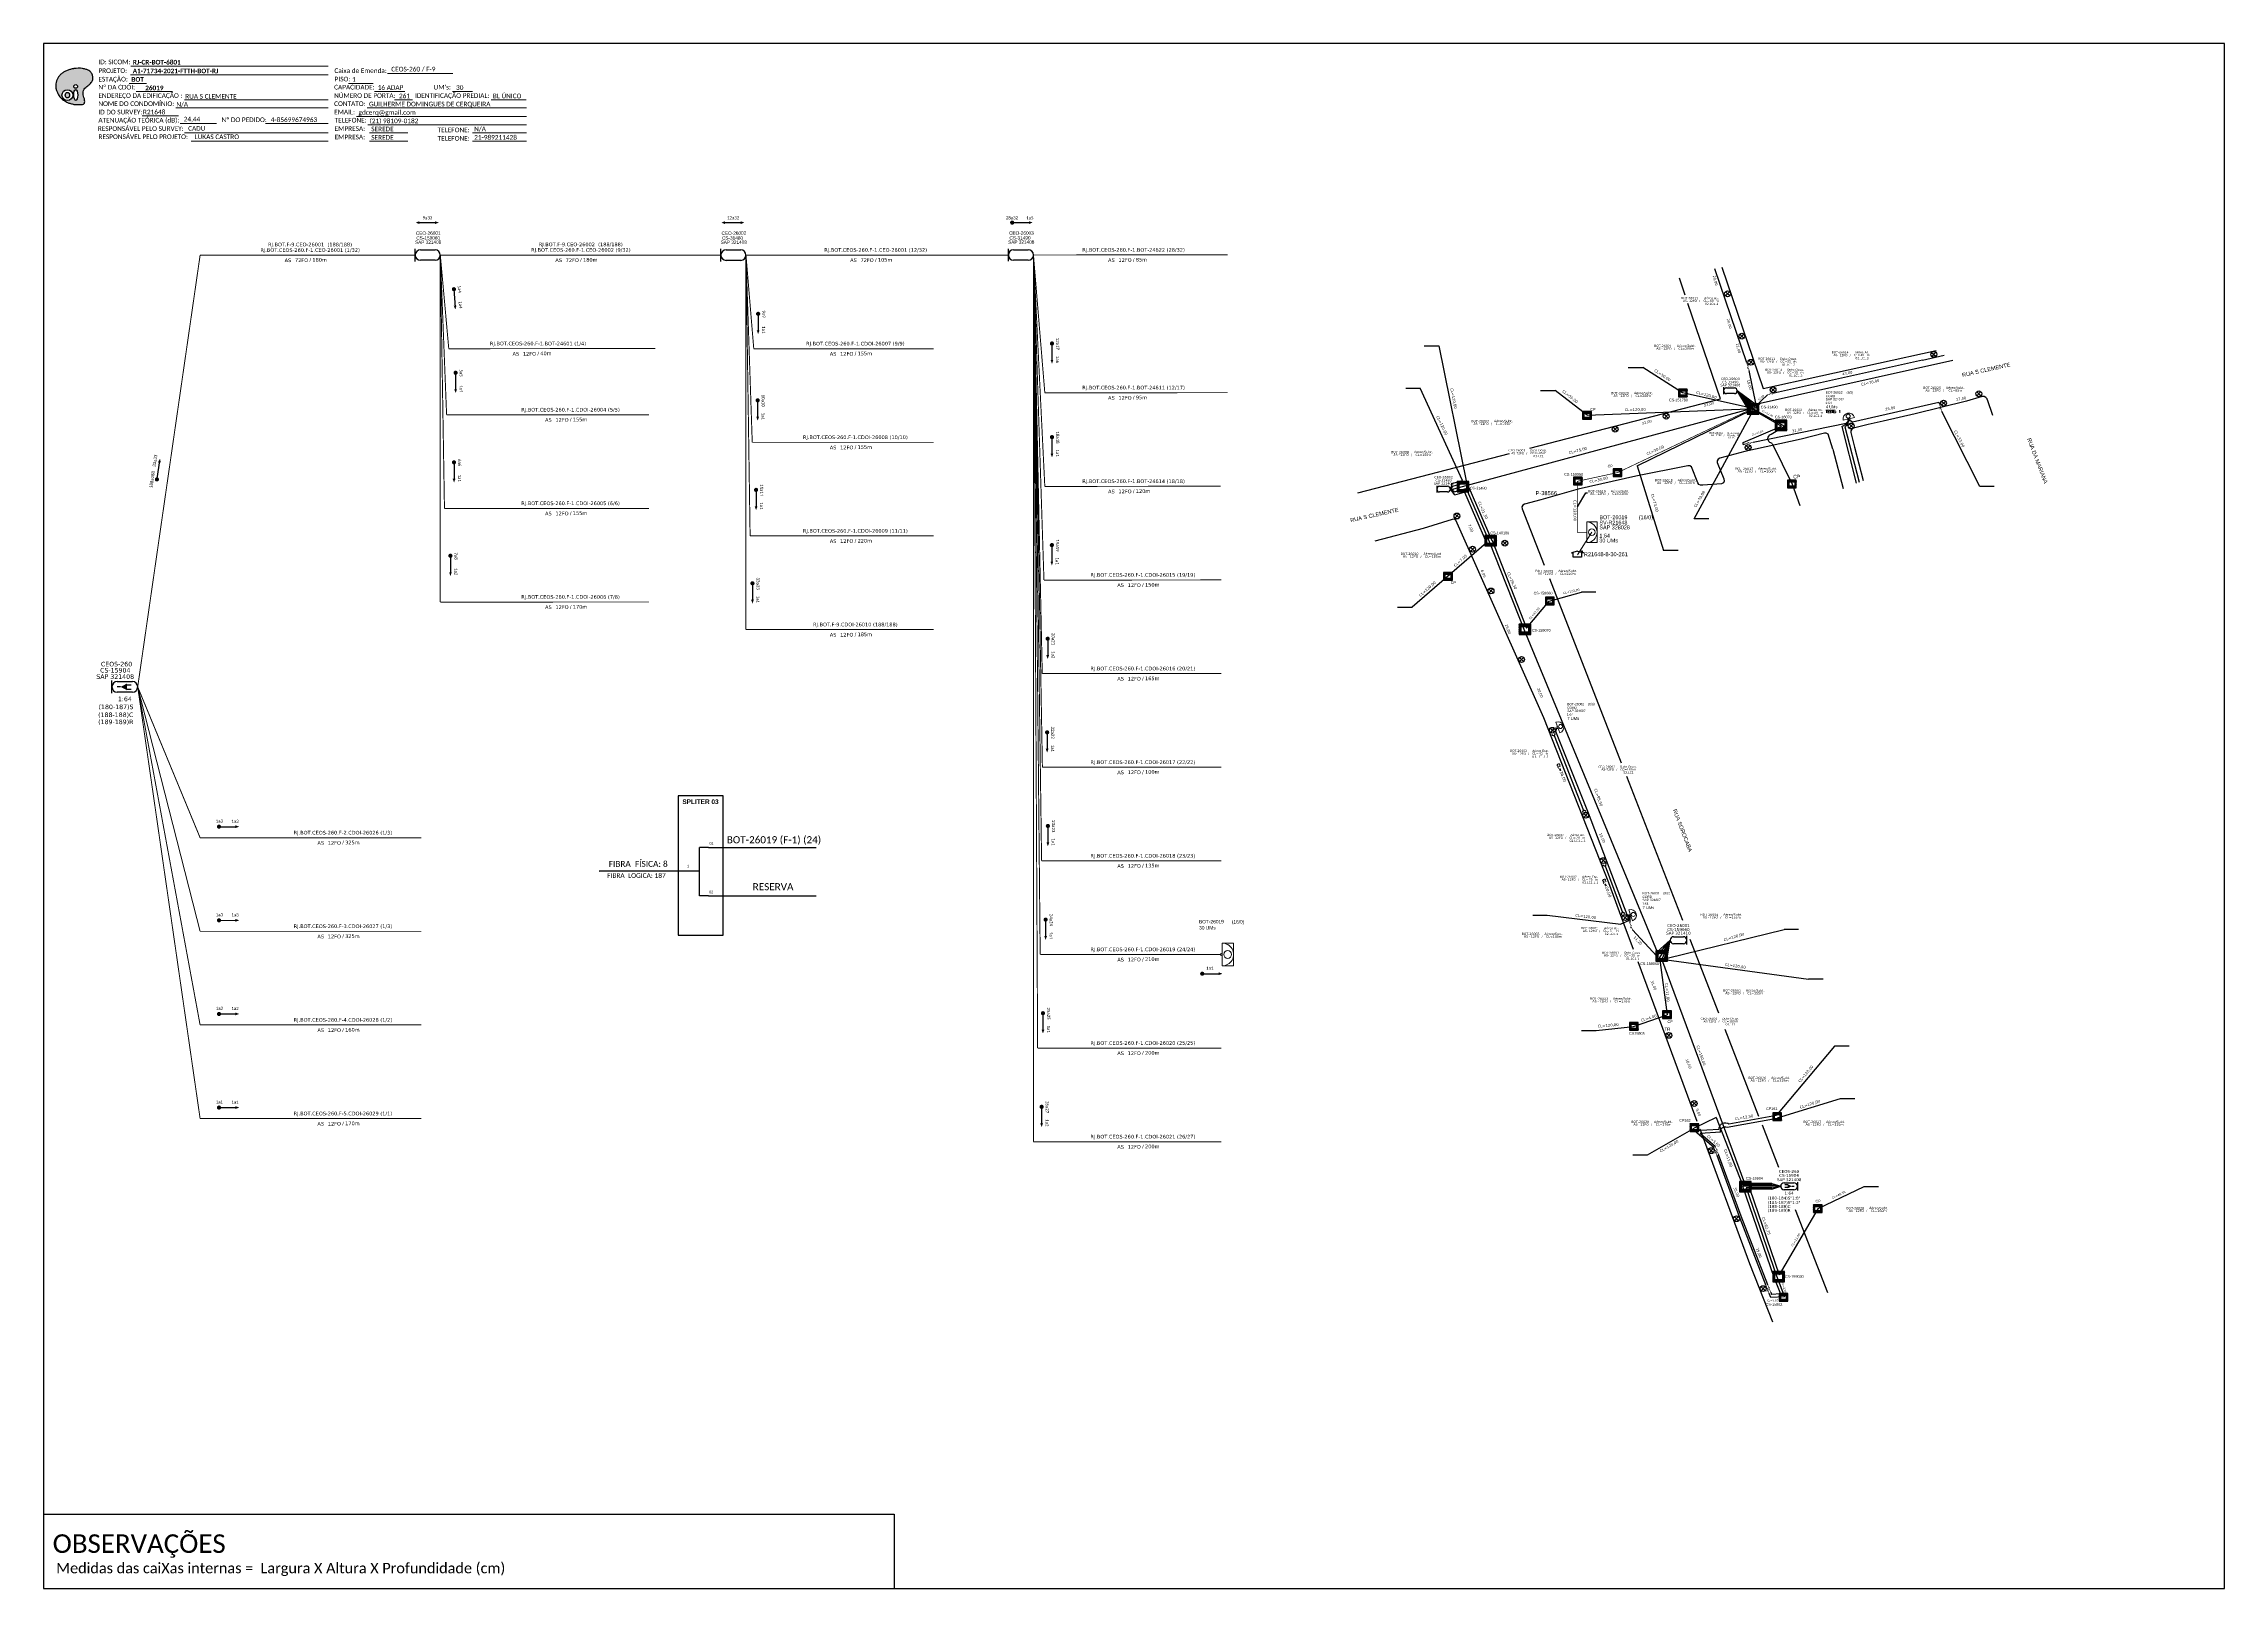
# Model space of a CAD drawing. Extents: x -89 to 1641, y 705 to 1299.
# Drawn here: x -89 to 749, y 705 to 1299 of the extents above; entities that cross this region are included whole.
import ezdxf
from ezdxf.enums import TextEntityAlignment as Align

# ---------------------------------------------------------------- set-up
doc = ezdxf.new("R2010")
doc.units = 0
for name, color, linetype in [('10.1-Caixas Subterrâneas', 5, 'Continuous'), ('10.4-Postes', 1, 'Continuous'), ('20.4-CEOS', 1, 'Continuous'), ('20.5-CEO', 1, 'Continuous'), ('30.4-Selo', 7, 'Continuous'), ('CAP a instalar', 1, 'Continuous'), ('celulas gpon', 7, 'Continuous'), ('E.T.', 7, 'Continuous'), ('label_cabos', 7, 'Continuous'), ('Legenda', 1, 'Continuous'), ('locais legendas', 7, 'Continuous'), ('QUADRA', 7, 'Continuous'), ('SETA', 7, 'Continuous'), ('Subida Lateral', 5, 'Continuous'), ('surveys', 7, 'Continuous'), ('surveys legendas', 7, 'Continuous'), ('UNIFILAR', 7, 'Continuous')]:
    doc.layers.add(name, color=color, linetype=linetype)
for name, color, linetype, lineweight in [("20.0-LEGENDA DOS CDO'S", 1, 'Continuous', 0), ('20.1-CDO_INTERIOR', 1, 'Continuous', 0), ('20.2-CDO_POSTE', 1, 'Continuous', 5), ('20.6-CORDOALHA_SUPORTE', 7, 'Continuous', 25), ('40.1-ETIQUETAS', 1, 'Continuous', 20), ('Segmento Logradouro Texto', 7, 'Continuous', 0)]:
    doc.layers.add(name, color=color, linetype=linetype, lineweight=lineweight)
doc.layers.add('EXTRA', color=50, linetype='Continuous', plot=False)
doc.styles.add('ARIAL', font='arial.ttf')
doc.styles.add('DIGICADE', font='arial.ttf')
doc.styles.add('ROMANS', font='romans')
doc.styles.add('siredit', font='verdana.ttf')
doc.styles.get("Standard").update_dxf_attribs({"font": 'arial.ttf'})
doc.styles.add('WMF-Calibri0', font='calibri.ttf')
doc.styles.add('WMF-Calibri1', font='calibrib.ttf')
doc.linetypes.add('FENCELINE1', pattern='A,0.25,-0.1,[133,ltypeshp.shx,S=0.1,R=0,X=-0.1,Y=0],-0.1,1', length=1.45)
doc.dimstyles.get("Standard").update_dxf_attribs({"dimtxt": 0.18, "dimasz": 0.18, "dimexe": 0.18, "dimexo": 0.0625, "dimgap": 0.09, "dimtad": 0, "dimtih": 1, "dimtoh": 1, "dimdec": 4, "dimzin": 0, "dimdsep": 46, "dimtxsty": 'Standard', "dimcen": 0.09, "dimadec": 0, "dimazin": 0, "dimtfac": 1, "dimtdec": 4, "dimtofl": 0, "dimtmove": 0, "dimatfit": 3, "dimfxl": 0, "dimtolj": 1, "dimtzin": 0, "dimarcsym": 0})

# ---------------------------------------------------------------- blocks, each defined once
blk = doc.blocks.new('OI')
h = blk.add_hatch(color=40)
edge = h.paths.add_edge_path()
edge.add_spline(control_points=[(4.35, -0.67), (3.92, -0.99), (3.26, -1.5), (2.81, -2.59), (2.9, -3.5), (3.06, -4.27), (3.31, -4.85), (3.37, -5.39), (3.4, -5.88), (3.2, -6.4), (2.54, -6.61), (1.65, -6.63), (0.55, -6.67), (-0.56, -6.42), (-1.61, -6.14), (-2.77, -5.61), (-3.92, -4.77), (-4.89, -3.7), (-5.34, -2.65), (-5.6, -1.94), (-5.85, -0.96), (-5.71, 0.47), (-5.1, 2.02), (-4.14, 3.02), (-3.3, 3.61), (-2.37, 4.16), (-1.36, 4.44), (-0.56, 4.7), (0.79, 4.85), (2.24, 4.97), (3.79, 4.57), (4.67, 4.21), (5.44, 3.65), (5.76, 2.99), (6.03, 2.21), (6.01, 1.46), (5.72, 0.64), (5.31, 0.08), (4.88, -0.38), (4.51, -0.55), (4.35, -0.67)], knot_values=[0, 0, 0, 0, 1.60434, 2.417191, 3.427595, 4.282808, 4.776746, 5.304182, 5.888771, 6.258406, 6.858137, 7.79129, 8.986195, 10.124242, 11.187857, 12.242908, 13.953784, 15.414161, 16.515391, 17.349188, 17.675853, 19.552021, 21.515531, 22.568638, 23.63245, 24.621084, 25.782718, 26.745347, 27.142653, 29.870543, 31.004649, 31.921532, 32.709589, 33.801391, 34.042471, 35.192333, 35.971461, 36.628871, 37.254359, 37.836911, 37.836911, 37.836911, 37.836911], degree=3, periodic=0)
h.paths.add_polyline_path([(1.13, -0.87, -1), (-0.04, -0.87, -1)], flags=16)
edge = h.paths.add_edge_path(flags=16)
edge.add_ellipse((0.56, -3.59), major_axis=(-0.02, 1.71), ratio=0.361305, start_angle=0, end_angle=360)
h.paths.add_polyline_path([(-0.36, -3.62, -1), (-3.8, -3.62, -1)], flags=16)
edge = h.paths.add_edge_path(flags=0)
edge.add_ellipse((-2.08, -3.62), major_axis=(0, 0.885), ratio=0.758294, start_angle=0, end_angle=360)
at = {"color": 40}
for centre, radius in [((-2.08, -3.62), 1.72), ((0.54, -0.87), 0.587)]:
    blk.add_circle(centre, radius, dxfattribs=at)
blk.add_ellipse((-2.08, -3.62), major_axis=(0, 0.885), ratio=0.758294, start_param=-3.141592653589792, end_param=3.141592653589792, dxfattribs=at)
blk.add_ellipse((0.56, -3.59), major_axis=(-0.02, 1.71), ratio=0.361305, dxfattribs=at)
at = {"color": 40, "start_tangent": (-0.800898, -0.598801), "end_tangent": (-0.800898, -0.598801)}
blk.add_spline([(4.35, -0.67), (3.2, -1.78), (2.9, -2.54), (2.92, -3.55), (3.12, -4.38), (3.28, -4.85), (3.37, -5.37), (3.35, -5.95), (3.2, -6.29), (2.66, -6.55), (1.73, -6.63), (0.54, -6.62), (-0.58, -6.41), (-1.6, -6.11), (-2.56, -5.67), (-3.95, -4.67), (-4.89, -3.56), (-5.37, -2.56), (-5.64, -1.78), (-5.72, -1.46), (-5.63, 0.42), (-4.84, 2.22), (-4.13, 2.99), (-3.27, 3.62), (-2.4, 4.09), (-1.3, 4.47), (-0.37, 4.72), (0.02, 4.77), (2.75, 4.8), (3.85, 4.53), (4.69, 4.16), (5.31, 3.68), (5.85, 2.73), (5.93, 2.5), (5.94, 1.35), (5.67, 0.62), (5.29, 0.08), (4.84, -0.36), (4.35, -0.67)], degree=3, dxfattribs=at)
blk = doc.blocks.new('CARIMBO')
at = {"color": 7, "lineweight": 0}
for points in [[(134.48, -16.3), (159.61, -16.3)], [(35.15, -20.06), (41.7, -20.06)], [(35.66, -16.79), (111.64, -16.79)], [(37.81, -23.14), (51.75, -23.14)], [(119.43, -20.02), (128.92, -20.02)], [(129.48, -23.14), (141.1, -23.14)], [(159.42, -23.14), (167.09, -23.14)], [(40.13, -32.55), (54.07, -32.55)], [(52.97, -29.48), (111.64, -29.48)], [(56.38, -26.37), (111.64, -26.37)], [(122.56, -32.72), (187.83, -32.72)], [(126.6, -29.48), (187.83, -29.48)], [(137.07, -26.37), (144.01, -26.37)], [(174.24, -26.37), (187.8, -26.37)], [(54.67, -35.52), (68.61, -35.52)], [(56.38, -39.07), (111.64, -39.07)], [(126.84, -35.96), (187.83, -35.96)], [(127.45, -39.07), (142.25, -39.07)], [(167.06, -39.07), (187.83, -39.07)], [(58.87, -42.31), (111.64, -42.31)], [(127.45, -42.31), (142.25, -42.31)], [(167.06, -42.31), (187.83, -42.31)]]:
    blk.add_lwpolyline(points, dxfattribs=at)
at = {"color": 7, "xscale": 1.213923925163967, "yscale": 1.213923925163967, "zscale": 1.213923925163967, "rotation": 0.1532896023949059}
blk.add_blockref('OI', (13.86, -20.16), dxfattribs=at)
at = {"color": 7, "lineweight": 0, "style": 'WMF-Calibri0'}
for s, height, p in [('PROJETO:', 1.793, (23.26, -16.04)), ('Caixa de Emenda:', 1.7927, (114.02, -16.04)), ('ESTAÇÃO:', 1.793, (23.26, -19.32)), ('ENDEREÇO DA EDIFICAÇÃO :', 1.7927, (23.26, -25.63)), ('Nº DA CDOI:', 1.7927, (23.26, -22.39)), ('CAPACIDADE:', 1.7927, (113.91, -22.39)), ('NÚMERO DE PORTA:', 1.7927, (113.91, -25.63)), ('PISO:', 1.793, (114.09, -19.28)), ('IDENTIFICAÇÃO PREDIAL:', 1.7927, (144.99, -25.63)), ("UM's:", 1.793, (152.15, -22.39)), ('ATENUAÇÃO TEÓRICA (dB):', 1.7927, (23.26, -35.09)), ('NOME DO CONDOMÍNIO:', 1.7927, (23.26, -28.74)), ('ID DO SURVEY:', 1.7927, (23.26, -31.97)), ('CONTATO:', 1.793, (113.91, -28.74)), ('EMAIL:', 1.793, (113.91, -31.97)), ('TELEFONE:', 1.793, (114.09, -35.09)), ('RESPONSÁVEL PELO SURVEY:', 1.7927, (23.02, -38.32)), ('RESPONSÁVEL PELO PROJETO:', 1.7927, (23.26, -41.44)), ('EMPRESA:', 1.793, (114.09, -38.32)), ('EMPRESA:', 1.793, (114.09, -41.56)), ('TELEFONE:', 1.793, (153.7, -38.83)), ('TELEFONE:', 1.793, (153.7, -42.06))]:
    blk.add_text(s, height=height, dxfattribs=at).set_placement(p)
at = {"color": 7, "lineweight": 0, "flags": 8}
for tag, p, style in [('PROJ', (36.46, -16.13), 'WMF-Calibri1'), ('CEOS-XX', (135.87, -15.46), 'WMF-Calibri0'), ('EST', (35.94, -19.41), 'WMF-Calibri1'), ('LOGRADOURO', (56.65, -25.91), 'WMF-Calibri0'), ('PISO_PTR', (120.78, -19.42), 'WMF-Calibri0'), ('CAPAC.', (130.66, -22.52), 'WMF-Calibri0'), ('N°', (138.85, -25.77), 'WMF-Calibri0'), ("UC'S", (160.78, -22.54), 'WMF-Calibri0'), ('N°PREDIO', (174.94, -25.77), 'WMF-Calibri0'), ('_ID_', (40.39, -31.94), 'WMF-Calibri0'), ('NOME_DO_COND.', (53.23, -29.02), 'WMF-Calibri0'), ('O_POTEN', (56.06, -34.68), 'WMF-Calibri0'), ('EMAIL', (123.26, -32.12), 'WMF-Calibri0'), ('NOME_DO_CONTATO', (127.3, -28.89), 'WMF-Calibri0'), ('RES_SURVEY', (57.78, -38.23), 'WMF-Calibri0'), ('RES_PROJ', (60.27, -41.47), 'WMF-Calibri0'), ('TELEFONE', (127.55, -35.36), 'WMF-Calibri0'), ('EMP_RESP_SURVEY', (128.16, -38.47), 'WMF-Calibri0'), ('EMP_RESP_PROJ', (128.16, -41.71), 'WMF-Calibri0'), ('CONT_RESP_SURVEY', (167.76, -38.47), 'WMF-Calibri0'), ('CONT_RESP_PROJ', (167.76, -41.71), 'WMF-Calibri0')]:
    blk.add_attdef(tag, p, '', height=1.79, dxfattribs=dict(at, style=style))
at = {"color": 7, "lineweight": 0, "style": 'WMF-Calibri1', "flags": 8}
blk.add_attdef("N° CDO'S", text='', height=1.79, dxfattribs=at).set_placement((44.78, -22.68), align=Align.CENTER)
blk = doc.blocks.new('ETIQUETA_RS5F')
at = {"layer": '40.1-ETIQUETAS', "color": 0, "style": 'siredit'}
blk.add_text('/', height=1.5, dxfattribs=at).set_placement((1.58, -1.95), align=Align.MIDDLE_RIGHT)
for tag, p in [('ETIQUETA_R_SECUNDARIA', (1.21, 2.1)), ('ETIQUETA_R_PRIMARIA', (1.21, 4.1)), ('F_ATIVAS/F_MORTAS', (1.14, -4.24))]:
    blk.add_attdef(tag, text='', height=1.5, dxfattribs=at).set_placement(p, align=Align.MIDDLE_CENTER)
for tag, p in [('TIPO_CABO', (-6.58, -2.12)), ('CAP_CABO', (0.4, -2.09))]:
    blk.add_attdef(tag, text='', height=1.5, dxfattribs=at).set_placement(p, align=Align.MIDDLE_RIGHT)
for tag, p in [('FUSÃO_1', (0.85, -8.39)), ('FUSÃO_2', (0.85, -10.6)), ('FUSÃO_3', (0.85, -12.93)), ('FUSÃO_4', (0.85, -15.14)), ('FUSÃO_5', (0.85, -17.16))]:
    blk.add_attdef(tag, text='', height=1.5, dxfattribs=at).set_placement(p, align=Align.CENTER)
blk.add_attdef('METROS', text='', height=1.5, dxfattribs=at).set_placement((2.14, -1.95), align=Align.MIDDLE_LEFT)
blk = doc.blocks.new('CDOE-TEXTO PADRÃO')
at = {"layer": "20.0-LEGENDA DOS CDO'S", "color": 0, "style": 'ARIAL'}
for tag, p in [('CDO_N', (0.5, 7.4)), ('CORDOALHA', (0.5, 4.3)), ('SAP', (0.5, 1.7)), ('SPLITER_1', (0.6, -0.9)), ('SPLITER_2', (0.6, -3.5)), ('(XX-XX_F)S', (0.5, -8.3)), ('(XX-XX_L)S', (0.5, -10.8)), ('UMS', (0.5, -13.1))]:
    blk.add_attdef(tag, p, '', height=1.7, rotation=0.118, dxfattribs=at)
blk.add_attdef('FIBRAS_UTILIZADAS', text='', height=1.7, rotation=0.118, dxfattribs=at).set_placement((19.8, 7.4), align=Align.CENTER)
blk = doc.blocks.new('CEOS_RP_CT_DRT')
at = {"layer": '20.4-CEOS', "color": 0}
for p, q in [((-4.54, 1.19), (-1.19, 1.19)), ((-1.19, -1.19), (-4.54, -1.19))]:
    blk.add_line(p, q, dxfattribs=at)
for points in [[(-5.73, -1.43), (-5.73, 1.44)], [(-3.79, 0), (-4.59, 0)], [(-2.47, 0.48), (-1.45, 0.48)], [(-2.47, -0.52), (-1.45, -0.52)]]:
    blk.add_lwpolyline(points, dxfattribs=at)
blk.add_lwpolyline([(-3.79, 0, 0, 1.47, 0), (-2.41, 0, 1.47, 1.47, 0)], format="xyseb", dxfattribs=at)
for centre, start, end in [((-4.54, 0), 90, 270), ((-1.19, 0), 270, 90)]:
    blk.add_arc(centre, 1.19, start, end, dxfattribs=at)
at = {"layer": '20.4-CEOS', "color": 7, "style": 'siredit'}
for tag, p in [('Nº_DA_CEOS', (-2.86, 5.6)), ('LOCAL', (-2.86, 4.24)), ('SAP', (-2.86, 2.78)), ('RACIO_SPLITAGEM', (-2.86, -1.88)), ('FIBRAS_SPLITTER', (-2.86, -3.58)), ('RESERVA_FINAIS', (-2.86, -6.39)), ('FIBRAS_TOP_C', (-2.86, -5.08))]:
    blk.add_attdef(tag, text='', height=1.01, dxfattribs=at).set_placement(p, align=Align.TOP_CENTER)
blk = doc.blocks.new('SAN')
at = {"layer": 'SETA'}
blk.add_lwpolyline([(-2.6, 0), (6, 0)], dxfattribs=at)
for points in [[(-2.1, -0.7), (-3.9, 0), (-2.1, 0.7)], [(5.3, 0.7), (7.2, 0), (5.3, -0.7)]]:
    blk.add_solid(points, dxfattribs=at)
blk = doc.blocks.new('SURVEY_SURVEY')
for p, q in [((0, 0.0000152), (-0.0000151, 0.0000108)), ((-0.0000151, 0.0000108), (-0.0000104, 0.0000108)), ((-0.0000103, 0), (-0.0000103, 0.0000108)), ((0.0000103, 0), (-0.0000103, 0)), ((0, 0.0000152), (0.0000151, 0.0000108)), ((0.0000101, 0.0000159), (0.0000117, 0.0000159)), ((0.0000101, 0.0000123), (0.0000101, 0.0000159)), ((0.0000151, 0.0000108), (0.0000103, 0.0000108)), ((0.0000103, 0.0000108), (0.0000103, 0)), ((0.0000117, 0.0000159), (0.0000117, 0.0000119))]:
    blk.add_line(p, q)
blk = doc.blocks.new('*X65')
at = {"color": 0, "linetype": 'Continuous'}
for p, q in [((-1.25, 0.34099), (-0.49099, 1.1)), ((-1.25, 0.517767), (-0.667767, 1.1)), ((-1.25, 0.694544), (-0.844544, 1.1)), ((-1.25, 0.87132), (-1.02132, 1.1)), ((-1.25, 1.048097), (-1.198097, 1.1)), ((-1.25, 0.164214), (-0.8035, 0.610714)), ((-1.25, -0.012563), (-0.8035, 0.433937)), ((-1.25, -0.18934), (-0.8035, 0.25716)), ((-1.25, -0.366117), (-0.8035, 0.080383)), ((-0.789214, 0.625), (-0.314214, 1.1)), ((-0.612437, 0.625), (-0.137437, 1.1)), ((-0.43566, 0.625), (0.03934, 1.1)), ((-0.258883, 0.625), (0.216117, 1.1)), ((-0.082107, 0.625), (0.392893, 1.1)), ((0.09467, 0.625), (0.56967, 1.1)), ((0.271447, 0.625), (0.746447, 1.1)), ((0.448223, 0.625), (0.923223, 1.1)), ((0.625, 0.625), (1.1, 1.1)), ((0.801777, 0.625), (1.25, 1.073223)), ((0.8035, 0.449947), (1.25, 0.896447)), ((0.8035, 0.27317), (1.25, 0.71967)), ((0.8035, 0.096393), (1.25, 0.542893)), ((0.8035, -0.080383), (1.25, 0.366117)), ((0.8035, -0.25716), (1.25, 0.18934)), ((0.8035, -0.433937), (1.25, 0.012563)), ((-1.25, -0.542893), (-0.8035, -0.096393)), ((-1.25, -0.71967), (-0.8035, -0.27317)), ((-1.25, -0.896447), (-0.8035, -0.449947)), ((-1.25, -1.073223), (-0.801777, -0.625)), ((-1.1, -1.1), (-0.625, -0.625)), ((-0.923223, -1.1), (-0.448223, -0.625)), ((-0.746447, -1.1), (-0.271447, -0.625)), ((-0.56967, -1.1), (-0.09467, -0.625)), ((-0.392893, -1.1), (0.082107, -0.625)), ((-0.216117, -1.1), (0.258883, -0.625)), ((-0.03934, -1.1), (0.43566, -0.625)), ((0.137437, -1.1), (0.612437, -0.625)), ((0.314214, -1.1), (0.789214, -0.625)), ((0.49099, -1.1), (1.25, -0.34099)), ((0.667767, -1.1), (1.25, -0.517767)), ((0.8035, -0.610714), (1.25, -0.164214)), ((0.844544, -1.1), (1.25, -0.694544)), ((1.02132, -1.1), (1.25, -0.87132)), ((1.198097, -1.1), (1.25, -1.048097))]:
    blk.add_line(p, q, dxfattribs=at)
blk = doc.blocks.new('MANHOLE_MQ')
at = {"color": 0, "linetype": 'Continuous'}
for p, q in [((0.0000062, 0.0000057), (-0.0000063, 0.0000057)), ((-0.0000063, 0.0000057), (-0.0000063, -0.0000053)), ((-0.000004, 0.0000033), (0.000004, 0.0000033)), ((-0.000004, -0.0000029), (-0.000004, 0.0000033)), ((0.000004, 0.0000033), (0.000004, -0.0000029)), ((0.0000062, -0.0000053), (0.0000062, 0.0000057)), ((-0.0000063, -0.0000053), (0.0000062, -0.0000053)), ((0.000004, -0.0000029), (-0.000004, -0.0000029)), ((0.000004, -0.0000029), (0.000004, -0.0000029))]:
    blk.add_line(p, q, dxfattribs=at)
at = {"color": 0, "linetype": 'Continuous', "xscale": 5e-06, "yscale": 5e-06, "zscale": 1e-05}
blk.add_blockref('*X65', (0, 0.0000002), dxfattribs=at)
blk = doc.blocks.new('*U97')
at = {"layer": '20.4-CEOS', "color": 7, "style": 'siredit'}
for tag, p in [('FIBRAS_SPLITTER', (0, 0)), ('FIBRAS_TOP_C', (0, -4.13)), ('RESERVA_FINAIS', (0, -5.46))]:
    blk.add_attdef(tag, p, '', height=1.01, dxfattribs=at)
for tag, p, flags in [('ID_ATIVIDADE', (0, -6.77), 3), ('FATOR', (0, -8.09), 1), ('QTDE', (0, -9.4), 1), ('FID', (0, -10.71), 1)]:
    blk.add_attdef(tag, p, '', height=1.01, dxfattribs=dict(at, flags=flags))
blk = doc.blocks.new('*U99')
at = {"layer": '20.4-CEOS', "color": 7, "style": 'siredit'}
blk.add_attdef('FIBRAS_SPLITTER', (0, 0), '', height=1.01, dxfattribs=at)
for tag, p, flags in [('QTDE', (0, -4.11), 1), ('ID_ATIVIDADE', (0, -1.48), 3), ('FATOR', (0, -2.79), 1), ('FID', (0, -5.42), 1)]:
    blk.add_attdef(tag, p, '', height=1.01, dxfattribs=dict(at, flags=flags))
blk = doc.blocks.new('*U101')
at = {"color": 0}
blk.add_line((2.14, -0.58), (-2.1, -0.68), dxfattribs=at)
for centre, radius in [((0, 0.38), 0.733), ((0.03, -1.03), 0.393)]:
    blk.add_circle(centre, radius, dxfattribs=at)
blk.add_arc((0.02, -0.63), 2.12, 1.37817, 181.37817, dxfattribs=at)
blk = doc.blocks.new('Inst CB DT OCUP CFOA-SM-AS-120-S-12 A')
at = {"layer": 'label_cabos', "color": 0, "style": 'siredit'}
for tag, flags, p in [('ID_ATIVIDADE', 3, (1.31, 2.67)), ('FATOR', 1, (11.56, 2.55))]:
    blk.add_attdef(tag, text='', height=1, rotation=359.69001, dxfattribs=dict(at, flags=flags)).set_placement(p, align=Align.MIDDLE_CENTER)
for tag, p in [('TIPO_CABO', (1.26, 0)), ('DESTINO_CABO', (3.13, 1.26)), ('CABO', (4.69, -0.05)), ('/', (7.71, -0.05)), ('LANCE', (10.91, 0)), ('TIPO_CABO', (13.11, 1.24)), ('UND', (15.96, 0)), ('FID', (13.15, -1.41))]:
    blk.add_attdef(tag, text='', height=1, rotation=359.69001, dxfattribs=at).set_placement(p, align=Align.MIDDLE_CENTER)
blk.add_attdef('QTDE', (12.43, -0.47), '', height=1, rotation=359.69001, dxfattribs=at)
blk = doc.blocks.new('Inst CB AS CFOA-SM-AS-120-S-12 A')
at = {"layer": 'label_cabos', "color": 0, "style": 'siredit'}
for tag, flags, p in [('ID_ATIVIDADE', 3, (1.31, 2.67)), ('FATOR', 1, (11.56, 2.55))]:
    blk.add_attdef(tag, text='', height=1, rotation=359.69001, dxfattribs=dict(at, flags=flags)).set_placement(p, align=Align.MIDDLE_CENTER)
for tag, p in [('TIPO_CABO', (1.26, 0)), ('DESTINO_CABO', (3.13, 1.26)), ('CABO', (4.69, -0.05)), ('/', (7.71, -0.05)), ('LANCE', (10.81, 0)), ('TIPO_CABO', (13.11, 1.24)), ('UND', (15.96, 0)), ('FID', (13.15, -1.41))]:
    blk.add_attdef(tag, text='', height=1, rotation=359.69001, dxfattribs=at).set_placement(p, align=Align.MIDDLE_CENTER)
blk.add_attdef('QTDE', (12.43, -0.47), '', height=1, rotation=359.69001, dxfattribs=at)
blk = doc.blocks.new('Inst CB ESP CFOA-SM-AS-120-S-12 A')
at = {"layer": 'label_cabos', "color": 0, "style": 'siredit'}
for tag, flags, p in [('ID_ATIVIDADE', 3, (1.31, 2.67)), ('FATOR', 1, (11.56, 2.55))]:
    blk.add_attdef(tag, text='', height=1, rotation=359.69001, dxfattribs=dict(at, flags=flags)).set_placement(p, align=Align.MIDDLE_CENTER)
for tag, p in [('TIPO_CABO', (1.26, 0)), ('DESTINO_CABO', (3.13, 1.26)), ('CABO', (4.69, -0.05)), ('/', (7.71, -0.05)), ('LANCE', (10.81, 0)), ('TIPO_CABO', (13.11, 1.24)), ('UND', (15.96, 0)), ('FID', (13.15, -1.41))]:
    blk.add_attdef(tag, text='', height=1, rotation=359.69001, dxfattribs=at).set_placement(p, align=Align.MIDDLE_CENTER)
blk.add_attdef('QTDE', (12.43, -0.47), '', height=1, rotation=359.69001, dxfattribs=at)
blk = doc.blocks.new('Inst CDOE-8 CAIXA DIST OPT CDOE 48F_8D C_SPL OPTAP')
at = {"layer": "20.0-LEGENDA DOS CDO'S", "color": 0, "style": 'ARIAL'}
for tag, p, height in [('1:XX', (-0.01, 1.7), 0.8), ('SAP', (0.12, 2.96), 0.8), ('CORDOALHA', (0.12, 4.02), 0.8), ('FID', (0.12, 5.25), 0.8), ('UMS', (0.14, 0.22), 1)]:
    blk.add_attdef(tag, p, '', height=height, rotation=0.11799, dxfattribs=at)
at = {"layer": "20.0-LEGENDA DOS CDO'S", "color": 0}
for tag, p, style, flags in [('ID_ATIVIDADE', (0.12, 6.47), 'ARIAL', 3), ('FATOR', (7.92, 6.47), 'ARIAL', 1), ('QTDE', (0.23, -0.97), 'DIGICADE', 3)]:
    blk.add_attdef(tag, p, '', height=0.8, rotation=0.11799, dxfattribs=dict(at, style=style, flags=flags))
at = {"layer": "20.0-LEGENDA DOS CDO'S", "color": 0, "style": 'ARIAL'}
blk.add_attdef('FIBRAS_UTILIZADAS', text='', height=0.8, rotation=0.11799, dxfattribs=at).set_placement((13.48, 5.26), align=Align.CENTER)
blk = doc.blocks.new('LEGENDA DOS CABOS')
at = {"layer": 'EXTRA', "color": 0, "style": 'siredit'}
for tag, p in [('ID', (4.6, 0.97)), ('XX', (9.03, 0.97))]:
    blk.add_attdef(tag, text='', height=0.48, rotation=359.69001, dxfattribs=at).set_placement(p, align=Align.MIDDLE_CENTER)
at = {"layer": 'Legenda', "color": 0, "style": 'siredit'}
for tag, p in [('TIPO_CABO', (1.31, 0)), ('CABO', (4.69, -0.05)), ('/', (6.81, -0.05)), ('METROS', (10.03, -0.05))]:
    blk.add_attdef(tag, text='', height=0.8, rotation=359.69001, dxfattribs=at).set_placement(p, align=Align.MIDDLE_CENTER)
blk = doc.blocks.new('Teste  FTTH')
at = {"color": 0, "lineweight": 0, "style": 'ROMANS'}
for tag, p in [('TESTE', (-2.3, -0.29)), ('QTDE', (0.21, -0.29))]:
    blk.add_attdef(tag, p, '', height=0.48, dxfattribs=at)
for tag, p, flags in [('FID', (-2.23, -1.25), 1), ('FATOR', (-2.23, -2.03), 3), ('ID_ATIVIDADE', (-2.23, -2.72), 3)]:
    blk.add_attdef(tag, p, '', height=0.48, dxfattribs=dict(at, flags=flags))
blk = doc.blocks.new('Inst CB DT OCUP CFOA-SM-AS-80-TS-72')
at = {"layer": 'label_cabos', "color": 0, "style": 'siredit'}
for tag, flags, p in [('ID_ATIVIDADE', 3, (1.3, 2.7)), ('FATOR', 1, (11.6, 2.6))]:
    blk.add_attdef(tag, text='', height=1, rotation=359.69, dxfattribs=dict(at, flags=flags)).set_placement(p, align=Align.MIDDLE_CENTER)
for tag, p in [('DESTINO_CABO', (3.1, 1.3)), ('TIPO_CABO', (1.8, 0)), ('CABO', (4.7, -0.1)), ('/', (7.7, -0.1)), ('LANCE', (10.9, 0)), ('TIPO_CABO', (13.1, 1.2)), ('UND', (16, 0)), ('FID', (13.1, -1.4))]:
    blk.add_attdef(tag, text='', height=1, rotation=359.69, dxfattribs=at).set_placement(p, align=Align.MIDDLE_CENTER)
blk.add_attdef('QTDE', (12.4, -0.5), '', height=1, rotation=359.69, dxfattribs=at)

msp = doc.modelspace()

# ---------------------------------------------------------------- linework, layer by layer
at = {"color": 7, "linetype": 'Continuous'}
for p, q in [((166.38, 989.91), (162.87, 989.91)), ((166.38, 971.36), (162.87, 971.36))]:
    msp.add_line(p, q, dxfattribs=at)
at = {"color": 10, "linetype": 'Continuous'}
for p, q in [((166.38, 989.92), (207.76, 989.91)), ((166.38, 971.37), (207.76, 971.36))]:
    msp.add_line(p, q, dxfattribs=at)
at = {"color": 1, "linetype": 'Continuous', "lineweight": 60}
msp.add_line((162.87, 980.96), (124.25, 980.85), dxfattribs=at)
msp.add_lwpolyline([(-89.32, 705.02), (749.25, 705.02), (749.25, 1299.02), (-89.32, 1299.02), (-89.32, 705.02)])
at = {"color": 7, "lineweight": 0}
for points in [[(-55.82, 1290.33), (20.16, 1290.33)], [(-4.01, 1268.26), (20.14, 1268.26)]]:
    msp.add_lwpolyline(points, dxfattribs=at)
at = {"const_width": 0.8}
for points in [[(282.72, 1230.2, 1), (283.52, 1230.2, 1)], [(298.43, 1184.11, 1), (298.43, 1183.31, 1)], [(298.43, 1148.11, 1), (298.43, 1147.31, 1)], [(298.38, 1106.59, 1), (298.38, 1105.79, 1)], [(296.78, 1070.59, 1), (296.78, 1069.79, 1)], [(296.56, 1034.59, 1), (296.56, 1033.79, 1)], [(296.85, 998.59, 1), (296.85, 997.79, 1)], [(295.98, 962.59, 1), (295.98, 961.79, 1)], [(355.8, 941.38, 1), (356.6, 941.38, 1)], [(294.96, 926.59, 1), (294.96, 925.79, 1)], [(294.45, 890.59, 1), (294.45, 889.79, 1)]]:
    msp.add_lwpolyline(points, format="xyb", close=True, dxfattribs=at)
at = {"color": 7, "const_width": 0.8}
for points in [[(68.43, 1204.98, 1), (68.48, 1204.18, 1)], [(185.43, 1195.52, 1), (185.43, 1194.72, 1)], [(69.11, 1172.86, 1), (69.11, 1172.06, 1)], [(185.25, 1162.25, 1), (185.25, 1161.45, 1)], [(-45.8, 1131.05, 1), (-45.69, 1131.84, 1)], [(68.5, 1138.42, 1), (68.5, 1137.62, 1)], [(184.65, 1127.82, 1), (184.64, 1127.02, 1)], [(67.12, 1102.49, 1), (67.11, 1101.69, 1)], [(183.26, 1091.89, 1), (183.26, 1091.09, 1)], [(-22.27, 997.91, 1), (-21.47, 997.91, 1)], [(-22.27, 961.91, 1), (-21.47, 961.91, 1)], [(-22.27, 925.91, 1), (-21.47, 925.91, 1)], [(-22.27, 889.91, 1), (-21.47, 889.91, 1)]]:
    msp.add_lwpolyline(points, format="xyb", close=True, dxfattribs=at)
at = {"color": 4, "linetype": 'ByBlock', "lineweight": 0}
msp.add_lwpolyline([(506.04, 1111.12), (500.5, 1102.5)], dxfattribs=at)
at = {"color": 7}
msp.add_lwpolyline([(154.72, 956.17), (172, 956.17), (172, 1009.83), (154.72, 1009.83)], close=True, dxfattribs=at)
at = {"color": 7, "linetype": 'Continuous'}
msp.add_lwpolyline([(162.87, 971.36), (162.87, 989.91)], dxfattribs=at)
at = {"color": 7}
msp.add_lwpolyline([(-89.24, 733.5), (237.71, 733.5), (237.71, 705.02)], dxfattribs=at)
at = {"layer": '10.4-Postes', "color": 1}
for p, q in [((557.38, 1203.59), (559.02, 1202.06)), ((558.96, 1203.64), (557.43, 1202.01)), ((562.87, 1187.28), (564.51, 1185.75)), ((564.45, 1187.34), (562.92, 1185.7)), ((566.37, 1177.25), (568, 1175.72)), ((567.95, 1177.3), (566.42, 1175.66)), ((636.68, 1180.31), (638.31, 1178.78)), ((638.26, 1180.37), (636.73, 1178.73)), ((574.87, 1166.66), (576.51, 1165.13)), ((576.46, 1166.72), (574.93, 1165.08)), ((640.46, 1161.53), (642.1, 1160)), ((642.05, 1161.58), (640.52, 1159.94)), ((654.01, 1165.15), (655.65, 1163.61)), ((655.6, 1165.2), (654.06, 1163.56)), ((514.18, 1151.54), (515.81, 1150.01)), ((515.76, 1151.59), (514.23, 1149.96)), ((533.8, 1156.51), (535.43, 1154.98)), ((535.38, 1156.56), (533.85, 1154.92)), ((604.93, 1152.76), (606.56, 1151.23)), ((606.51, 1152.81), (604.98, 1151.17)), ((565.3, 1144.47), (566.94, 1142.94)), ((566.88, 1144.53), (565.35, 1142.89)), ((453.34, 1118.15), (454.98, 1116.62)), ((454.92, 1118.2), (453.39, 1116.56)), ((471.74, 1107.71), (473.37, 1106.18)), ((473.32, 1107.76), (471.79, 1106.13)), ((459.33, 1105.37), (460.96, 1103.84)), ((460.91, 1105.42), (459.38, 1103.78)), ((466.42, 1089.32), (468.05, 1087.79)), ((468, 1089.38), (466.47, 1087.74)), ((478.17, 1062.97), (479.8, 1061.44)), ((479.75, 1063.02), (478.22, 1061.38)), ((490, 1035.76), (491.63, 1034.24)), ((491.57, 1035.82), (490.06, 1034.19)), ((502.84, 1003.07), (504.47, 1001.54)), ((504.42, 1003.12), (502.89, 1001.48)), ((509.58, 985.62), (511.22, 984.09)), ((511.16, 985.68), (509.63, 984.04)), ((517.96, 963.71), (519.59, 962.18)), ((519.54, 963.76), (518.01, 962.12)), ((534.84, 918.44), (536.48, 916.91)), ((536.42, 918.49), (534.89, 916.85)), ((544.57, 892.23), (546.21, 890.7)), ((546.15, 892.28), (544.62, 890.65)), ((551.13, 874.1), (552.77, 872.57)), ((552.72, 874.15), (551.19, 872.52)), ((560.84, 847.94), (562.47, 846.41)), ((562.42, 847.99), (560.89, 846.36)), ((571.06, 821.06), (572.7, 819.53)), ((572.64, 821.11), (571.11, 819.48))]:
    msp.add_line(p, q, dxfattribs=at)
for centre, radius in [((558.2, 1202.83), 1.12), ((563.69, 1186.52), 1.12), ((567.18, 1176.48), 1.12), ((637.5, 1179.55), 1.12), ((575.69, 1165.9), 1.12), ((641.28, 1160.76), 1.12), ((654.83, 1164.38), 1.12), ((514.99, 1150.78), 1.12), ((534.61, 1155.74), 1.12), ((605.75, 1151.99), 1.12), ((566.12, 1143.71), 1.12), ((454.16, 1117.38), 1.12), ((472.55, 1106.94), 1.12), ((460.15, 1104.6), 1.12), ((467.24, 1088.56), 1.12), ((478.99, 1062.2), 1.12), ((490.81, 1035), 1.11), ((503.66, 1002.3), 1.12), ((510.4, 984.86), 1.12), ((518.77, 962.94), 1.12), ((535.66, 917.67), 1.12), ((545.39, 891.47), 1.12), ((551.95, 873.34), 1.12), ((561.66, 847.17), 1.12), ((571.88, 820.29), 1.12)]:
    msp.add_circle(centre, radius, dxfattribs=at)
at = {"layer": '20.1-CDO_INTERIOR', "color": 1, "lineweight": 18}
msp.add_lwpolyline([(508.02, 1107.15), (508.02, 1115.08), (504.06, 1115.08), (504.06, 1107.15)], close=True, dxfattribs=at)
msp.add_circle((506.04, 1111.12), 1.27, dxfattribs=at)
msp.add_arc((504.06, 1111.12), 3.96, 269.97241, 89.97241, dxfattribs=at)
at = {"layer": '20.4-CEOS', "color": 7}
for p, q in [((53.57, 1215.29), (53.57, 1220.13)), ((55.58, 1219.72), (61.22, 1219.72)), ((171.1, 1215.27), (171.1, 1220.12)), ((173.11, 1219.71), (178.75, 1219.71)), ((61.22, 1215.7), (55.58, 1215.7)), ((178.75, 1215.69), (173.11, 1215.69)), ((579.97, 860.98), (583.71, 860.98)), ((583.71, 858.31), (579.97, 858.31))]:
    msp.add_line(p, q, dxfattribs=at)
at = {"layer": '20.4-CEOS', "color": 5}
for p, q in [((281.65, 1215.32), (281.65, 1220.16)), ((283.66, 1219.75), (289.29, 1219.75)), ((289.29, 1215.73), (283.66, 1215.73))]:
    msp.add_line(p, q, dxfattribs=at)
at = {"layer": '20.4-CEOS', "color": 7}
for points in [[(581.4, 860.23), (580.26, 860.23)], [(581.4, 859.12), (580.26, 859.12)], [(582.87, 859.65), (583.77, 859.65)], [(585.05, 861.26), (585.05, 858.04)]]:
    msp.add_lwpolyline(points, dxfattribs=at)
msp.add_lwpolyline([(582.87, 859.65, 0, 1.65, 0), (581.33, 859.65, 1.65, 1.65, 0)], format="xyseb", dxfattribs=at)
for centre, radius, start, end in [((55.58, 1217.71), 2.01, 90, 270), ((61.22, 1217.71), 2.01, 270, 90), ((173.11, 1217.7), 2.01, 90, 270), ((178.75, 1217.7), 2.01, 270, 90), ((579.97, 859.65), 1.33, 90, 270), ((583.71, 859.65), 1.33, 270, 90)]:
    msp.add_arc(centre, radius, start, end, dxfattribs=at)
at = {"layer": '20.4-CEOS', "color": 5}
for centre, start, end in [((283.66, 1217.74), 90, 270), ((289.29, 1217.74), 270, 90)]:
    msp.add_arc(centre, 2.01, start, end, dxfattribs=at)
at = {"layer": '20.5-CEO', "color": 5}
for p, q in [((557.76, 1166.63), (560.83, 1166.63)), ((560.83, 1164.44), (557.76, 1164.44))]:
    msp.add_line(p, q, dxfattribs=at)
at = {"layer": '20.5-CEO', "color": 7}
for p, q in [((447.49, 1128.81), (450.56, 1128.81)), ((450.56, 1126.62), (447.49, 1126.62)), ((537.44, 955.61), (541.2, 955.61)), ((541.2, 952.93), (537.44, 952.93))]:
    msp.add_line(p, q, dxfattribs=at)
at = {"layer": '20.5-CEO', "color": 5}
msp.add_lwpolyline([(556.66, 1166.86), (556.66, 1164.22)], dxfattribs=at)
at = {"layer": '20.5-CEO', "color": 7}
for points in [[(446.4, 1129.03), (446.4, 1126.39)], [(542.54, 952.66), (542.54, 955.89)]]:
    msp.add_lwpolyline(points, dxfattribs=at)
at = {"layer": '20.5-CEO', "color": 5}
for centre, start, end in [((557.76, 1165.54), 90, 270), ((560.83, 1165.54), 270, 90)]:
    msp.add_arc(centre, 1.09, start, end, dxfattribs=at)
at = {"layer": '20.5-CEO', "color": 7}
for centre, radius, start, end in [((447.49, 1127.71), 1.09, 90, 270), ((450.56, 1127.71), 1.09, 270, 90), ((537.44, 954.27), 1.34, 90, 270), ((541.2, 954.27), 1.34, 270, 90)]:
    msp.add_arc(centre, radius, start, end, dxfattribs=at)
at = {"layer": '20.6-CORDOALHA_SUPORTE'}
for p, q in [((491.49, 1032.93), (502.84, 1004.16)), ((511.09, 982.86), (517.79, 964.92))]:
    msp.add_line(p, q, dxfattribs=at)
for centre, radius, start, end in [((491.24, 1033.59), 0.652, 191.65688, 30.10649), ((503.08, 1003.55), 0.657, 9.66469, 213.37874), ((510.85, 983.53), 0.652, 190.60918, 29.05879), ((518.02, 964.31), 0.657, 8.61699, 212.33104)]:
    msp.add_arc(centre, radius, start, end, dxfattribs=at)
at = {"layer": '40.1-ETIQUETAS', "color": 1}
msp.add_lwpolyline([(363.91, 953.13), (368.26, 953.13), (368.26, 944.41), (363.91, 944.41)], close=True, dxfattribs=at)
for centre, major_axis, start_param, end_param in [((363.5, 948.78), (-0.285, 0.285), 2.356194490191767, 8.639379797371353), ((363.91, 948.78), (-3.08, 3.08), 2.356194, 5.497787), ((365.97, 948.78), (1.06, 1.06), 3.926991, 10.210176)]:
    msp.add_ellipse(centre, major_axis=major_axis, ratio=1, start_param=start_param, end_param=end_param, dxfattribs=at)
at = {"layer": 'CAP a instalar', "color": 7, "linetype": 'FENCELINE1', "ltscale": 7, "const_width": 0.373}
for points in [[(-53.14, 1051.67), (-29.14, 1217.67)], [(-29.14, 1217.67), (53.57, 1217.71)], [(63.22, 1217.71), (171.1, 1217.7)], [(63.22, 1217.71), (63.22, 1084.3)], [(63.22, 1217.71), (64.82, 1120.3)], [(63.22, 1217.71), (65.64, 1156.3)], [(63.22, 1217.71), (66.48, 1181.71)], [(180.75, 1217.7), (180.75, 1073.7)], [(180.75, 1217.7), (182.35, 1109.7)], [(180.75, 1217.7), (183.17, 1145.7)], [(180.75, 1217.7), (183.76, 1181.7)], [(180.75, 1217.7), (281.65, 1217.7)], [(291.3, 1217.74), (365.97, 1217.77)], [(291.3, 1217.74), (295.67, 1164.77)], [(291.3, 1217.74), (291.34, 876.77)], [(292.91, 912.77), (291.3, 1217.74)], [(295.34, 1092.75), (291.3, 1217.74)], [(294.68, 1056.77), (291.3, 1217.74)], [(294.74, 1020.77), (291.3, 1217.74)], [(294.43, 984.8), (291.3, 1217.74)], [(295.67, 1128.77), (291.3, 1217.74)], [(66.48, 1181.71), (145.93, 1181.75)], [(183.76, 1181.7), (252.96, 1181.71)], [(295.67, 1164.77), (365.98, 1164.81)], [(65.64, 1156.3), (143.46, 1156.31)], [(183.17, 1145.71), (252.96, 1145.71)], [(295.67, 1128.77), (363.28, 1128.81)], [(64.82, 1120.3), (143.46, 1120.31)], [(182.35, 1109.7), (252.96, 1109.71)], [(295.34, 1092.75), (363.5, 1092.78)], [(63.22, 1084.3), (143.46, 1084.31)], [(63.22, 1084.3), (63.22, 1084.3)], [(74.46, 1084.3), (74.46, 1084.3)], [(180.75, 1073.7), (252.96, 1073.71)], [(182.35, 1073.7), (182.35, 1073.7)], [(183.95, 1073.7), (183.95, 1073.7)], [(294.68, 1056.77), (363.5, 1056.78)], [(-29.14, 885.67), (-53.14, 1051.67), (-53.14, 1051.67)], [(-29.14, 993.67), (-53.14, 1051.67)], [(-29.14, 957.67), (-53.14, 1051.67)], [(-29.14, 921.67), (-53.14, 1051.67)], [(294.74, 1020.77), (363.5, 1020.78)], [(-29.14, 993.67), (55.93, 993.67)], [(294.43, 984.8), (363.5, 984.78)], [(-29.14, 957.67), (55.93, 957.67)], [(-29.14, 921.67), (55.93, 921.67)], [(-24.31, 921.66), (-24.31, 921.66)], [(-13.08, 921.66), (-13.08, 921.66)], [(292.91, 912.77), (363.5, 912.78)], [(-29.14, 885.67), (55.93, 885.67)], [(-13.08, 885.66), (-13.08, 885.66)], [(291.3, 876.77), (363.5, 876.78)]]:
    msp.add_lwpolyline(points, dxfattribs=at)
at = {"layer": 'CAP a instalar', "color": 1, "linetype": 'FENCELINE1', "ltscale": 7, "const_width": 0.373}
for points in [[(293.89, 948.77), (291.3, 1217.74)], [(293.89, 948.77), (363.5, 948.78)]]:
    msp.add_lwpolyline(points, dxfattribs=at)
at = {"layer": 'CAP a instalar', "color": 7, "linetype": 'FENCELINE1', "ltscale": 5}
for points in [[(565.56, 1176.25), (553.35, 1212.38)], [(633.11, 1177.27), (576.6, 1164.7)], [(633.11, 1177.27), (641.46, 1179.19)], [(568.11, 1145.72), (603.76, 1153.08)], [(604.92, 1154.33), (603.76, 1153.08)], [(492.2, 1034.54), (492.59, 1035.91)], [(519.61, 963.99), (504.71, 1003.12), (492.2, 1034.54)], [(520.57, 963.69), (519.61, 963.99)], [(520.57, 963.69), (520.57, 961.04)]]:
    msp.add_lwpolyline(points, dxfattribs=at)
at = {"layer": 'CAP a instalar', "color": 251, "ltscale": 5}
for points in [[(441.59, 1182.86), (447.19, 1182.86)], [(447.19, 1182.86), (457.86, 1130.28)], [(520.02, 1174.45), (525.62, 1174.45)], [(540.93, 1164.72), (525.62, 1174.45)], [(644.81, 1177.11), (570.73, 1160.59), (568.9, 1158.9)], [(434.43, 1166.51), (440.03, 1166.51)], [(456.34, 1131.03), (456.34, 1131.03), (440.03, 1166.51)], [(486.28, 1165.7), (491.88, 1165.7)], [(504.28, 1156.11), (491.88, 1165.7)], [(504.28, 1156.11), (566.3, 1158.63)], [(523.5, 1136.71), (567.52, 1158.17)], [(565.76, 1159.18), (540.93, 1164.72)], [(545.35, 1116.3), (568.1, 1158)], [(566.3, 1158.63), (561.92, 1165.54)], [(565.76, 1159.18), (561.92, 1165.54)], [(561.92, 1165.54), (568.99, 1158.13)], [(568.9, 1158.9), (561.92, 1165.54)], [(567.52, 1158.17), (561.92, 1165.54)], [(561.92, 1165.54), (568.1, 1158)], [(568.99, 1158.13), (580.04, 1151.94)], [(655.15, 1128.69), (640.62, 1157.62)], [(574.92, 1148.83), (580.04, 1151.94)], [(602.13, 1151.82), (603.85, 1152.66), (604.92, 1154.33)], [(602.13, 1151.82), (607.71, 1129.95)], [(604.12, 1152.18), (603.33, 1151.64)], [(603.33, 1151.64), (608.76, 1130.37)], [(604.12, 1152.18), (604.92, 1154.33)], [(604.92, 1154.33), (606.25, 1153.63)], [(575.3, 1145.31), (574.79, 1145.47), (574.45, 1145.68), (574.12, 1146), (573.9, 1146.38), (573.79, 1146.7), (573.74, 1147.09), (573.82, 1147.66), (574.04, 1148.12), (574.42, 1148.54), (574.72, 1148.74), (574.92, 1148.83)], [(575.3, 1145.31), (583.02, 1129.66), (585.97, 1121.39)], [(523.5, 1136.71), (533.6, 1104.11)], [(452.18, 1129.88), (451.66, 1127.71)], [(452.48, 1128.8), (451.66, 1127.71)], [(453.38, 1125.56), (451.66, 1127.71)], [(452.18, 1129.88), (456.34, 1131.03)], [(452.48, 1128.8), (457.86, 1130.28)], [(453.38, 1125.56), (456.89, 1126.53)], [(457.04, 1126.57), (465.56, 1107.1)], [(458.7, 1128.36), (467.61, 1107.99)], [(660.75, 1128.69), (655.15, 1128.69)], [(550.95, 1116.3), (545.35, 1116.3)], [(465.56, 1107.1), (436.93, 1082.36)], [(467.63, 1107.96), (480.95, 1074.26)], [(539.2, 1104.11), (533.6, 1104.11)], [(431.33, 1082.36), (436.93, 1082.36)], [(480.95, 1074.27), (489.55, 1084.57)], [(489.55, 1084.57), (502, 1088.04)], [(507.6, 1088.04), (502, 1088.04)], [(483.3, 963.94), (488.9, 963.95)], [(488.9, 963.95), (517.21, 960.42)], [(520.07, 961.66), (517.21, 960.42)], [(520.07, 961.66), (520.57, 963.69)], [(534.98, 947.3), (579.93, 958.36)], [(585.53, 958.36), (579.93, 958.36)], [(536.1, 954.27), (531.97, 947.6)], [(531.97, 947.6), (535.02, 925.57), (535.02, 925.57)], [(533.78, 946.82), (536.1, 954.27)], [(534.98, 947.3), (536.1, 954.27)], [(533.78, 946.82), (589.34, 939.3)], [(594.94, 939.3), (589.34, 939.3)], [(507.7, 919.54), (522.02, 921.08), (535.02, 925.57)], [(502.1, 919.53), (507.7, 919.54)], [(599.36, 913.56), (577.08, 886.96)], [(604.96, 913.56), (599.36, 913.56)], [(601.56, 893.27), (577.28, 885.85)], [(607.16, 893.27), (601.56, 893.27)], [(527.41, 871.73), (545.37, 882.03)], [(553.81, 886.07), (545.37, 882.03)], [(555, 881.51), (545.45, 880.92)], [(553, 874.4), (545.54, 880.92)], [(553.81, 886.07), (563.89, 860.21)], [(554.98, 881.47), (554.94, 881.69), (554.99, 882.21), (555.19, 882.77), (555.5, 883.24), (555.81, 883.55), (556.23, 883.83), (556.94, 884.06), (557.59, 884.08), (558.31, 883.87), (558.7, 883.64)], [(555.46, 880.46), (555.43, 880.63), (555.47, 881.03), (555.62, 881.46), (555.86, 881.83), (556.1, 882.07), (556.43, 882.28), (556.98, 882.46), (557.48, 882.47), (558.04, 882.31)], [(558.04, 882.31), (577.28, 885.85)], [(558.64, 883.68), (577.08, 886.96)], [(555.46, 880.46), (547.67, 879.94)], [(553.55, 874.79), (547.67, 879.94)], [(521.81, 871.73), (527.41, 871.73)], [(575.27, 860.21), (563.89, 860.21)], [(563.91, 859.65), (576.01, 824.69)], [(575.27, 859.65), (563.91, 859.65)], [(565.35, 859.09), (577.01, 825.25)], [(575.27, 859.09), (565.35, 859.09)], [(566.73, 858.53), (578.07, 825.61)], [(575.27, 858.53), (566.73, 858.53)], [(575.27, 860.21), (578.63, 859.65)], [(578.63, 859.65), (575.27, 859.65)], [(575.27, 859.09), (578.63, 859.65)], [(575.27, 858.53), (578.63, 859.65)], [(610.63, 859.41), (592.98, 850.96), (578.07, 825.61)], [(616.23, 859.41), (610.63, 859.41)], [(577.01, 825.25), (580.04, 817.19), (574.81, 816.91), (574.21, 818.45)], [(576.01, 824.69), (578.6, 818.23), (575.14, 818.05)], [(574.8, 818.89), (575.14, 818.05)]]:
    msp.add_lwpolyline(points, dxfattribs=at)
at = {"layer": 'CAP a instalar', "color": 1, "ltscale": 5}
msp.add_lwpolyline([(504.06, 1111.12, 0.268, 0.268, 0), (500.46, 1111.12, 0.268, 0.268, 0), (500.47, 1130.72, 0.268, 0.268, 0), (516.01, 1134.1, 0.268, 0.268, 0), (567.1, 1158.35, 0.268, 0.268, 0), (561.92, 1165.54, 0.268, 0.268, 0)], format="xyseb", dxfattribs=at)
at = {"layer": 'CAP a instalar', "color": 7, "ltscale": 5}
for points in [[(569.24, 1160.12), (566.56, 1173.3)], [(566.73, 1158.48), (452.78, 1127.71)], [(569.24, 1160.12), (561.92, 1165.54)], [(568.83, 1159.51), (561.92, 1165.54)], [(566.73, 1158.48), (561.92, 1165.54)], [(568.7, 1157.82), (561.92, 1165.54)], [(568.7, 1157.82), (578.92, 1151.9)], [(573.57, 1163.98), (568.83, 1159.51)], [(564.18, 1144.9), (564.18, 1145.65), (578.92, 1151.9)], [(564.18, 1144.9), (565.06, 1145.09)], [(451.66, 1127.71), (452.78, 1127.71)], [(453.08, 1126.64), (451.66, 1127.71)], [(453.08, 1126.64), (457.67, 1127.91)], [(457.67, 1127.91), (466.58, 1107.55)], [(466.58, 1107.55), (466.58, 1107.55), (479.91, 1073.84)], [(479.91, 1073.84), (531.08, 949.75)], [(530.96, 948.14), (521.7, 958.19)], [(536.1, 954.27), (530.92, 948.1)], [(536.1, 954.27), (531.08, 949.75)], [(536.1, 954.27), (532.87, 946.96)], [(564.8, 860.77), (532.87, 946.96)], [(575.27, 860.77), (564.8, 860.77)], [(575.27, 860.77), (578.63, 859.65)]]:
    msp.add_lwpolyline(points, dxfattribs=at)
at = {"layer": 'CAP a instalar', "color": 8, "linetype": 'FENCELINE1', "ltscale": 5}
for points in [[(606.25, 1153.63), (639.4, 1161.18), (639.62, 1160.57)], [(562.82, 847.93), (554.16, 871.51)], [(563.44, 848.18), (554.72, 871.9)], [(573.05, 821.33), (562.82, 847.93)], [(573.64, 821.78), (563.44, 848.18)]]:
    msp.add_lwpolyline(points, dxfattribs=at)
at = {"layer": 'CAP a instalar', "linetype": 'FENCELINE1', "ltscale": 5}
msp.add_lwpolyline([(520.07, 961.66), (520.07, 961.66)], dxfattribs=at)
at = {"layer": 'QUADRA'}
for points in [[(541.89, 1202.33), (539.68, 1208.81)], [(555.98, 1213.06), (571.9, 1166.35)], [(555.48, 1162.45), (542.99, 1199.1)], [(571.9, 1166.35), (638.42, 1181.08)], [(571.9, 1166.35), (638.42, 1181.08)], [(482.23, 1143.46), (555.48, 1162.45)], [(658.07, 1162.13), (657.99, 1162.39), (657.57, 1163), (656.9, 1163.34), (656.05, 1163.32), (650.07, 1161.49), (630.37, 1156.66), (617.99, 1153.88), (612.26, 1152.6), (606.62, 1151.19), (605.94, 1150.81), (605.61, 1150.18), (605.61, 1149.48), (607.04, 1143.9), (607.04, 1143.9), (607.04, 1143.9)], [(658.07, 1162.13), (660.07, 1156.16)], [(598.7, 1143.13), (596.93, 1148.89), (596.17, 1149.25), (595.5, 1149.27), (586.57, 1146.94), (564.85, 1142.14), (555.24, 1139.65), (554.65, 1139.29), (554.23, 1138.64), (554.23, 1137.9), (556.76, 1131.67), (556.93, 1130.77), (556.59, 1130.09), (555.92, 1129.69), (548.68, 1129.25), (547.83, 1129.21), (547.16, 1129.52), (546.74, 1130.16), (544.38, 1136.28), (543.71, 1136.68), (542.95, 1136.7), (522.99, 1132.64), (500.75, 1127.65), (486.44, 1123.57), (480.12, 1121.94), (479.53, 1121.5), (479.11, 1120.87), (479.28, 1120.11), (479.28, 1120.11), (487.72, 1098.42)], [(416.08, 1126.32), (474.31, 1141.41)], [(598.7, 1143.13), (602.6, 1127.94)], [(607.04, 1143.9), (610.35, 1131)], [(518.48, 960.29), (512.55, 976.27), (487.62, 1039.75), (453.76, 1115.8), (453.09, 1116.11), (452.33, 1116.05), (441.21, 1112.62), (422.52, 1107.74)], [(489.68, 1093.41), (517.3, 1022.45)], [(519.29, 1017.33), (540.85, 961.93)], [(522.03, 950.74), (518.48, 960.29)], [(543.69, 954.64), (554.71, 926.33)], [(546.57, 884.55), (540.25, 901.65), (523.78, 946)], [(557.15, 920.07), (570.15, 886.66)], [(575.55, 807.42), (566.78, 829.85), (547.68, 881.56)], [(571.48, 883.24), (577.81, 866.98)], [(584.15, 850.7), (596.58, 818.77)]]:
    msp.add_lwpolyline(points, dxfattribs=at)
at = {"layer": 'SETA', "color": 7}
for points in [[(54.82, 1230.19), (61.7, 1230.19)], [(172.35, 1230.18), (179.23, 1230.18)], [(68.46, 1204.58), (68.93, 1197.72)], [(185.43, 1195.12), (185.42, 1188.24)], [(69.11, 1172.46), (69.1, 1165.58)], [(185.25, 1161.85), (185.24, 1154.98)], [(-45.7, 1131.75), (-44.68, 1138.55)], [(68.5, 1138.02), (68.5, 1131.15)], [(184.64, 1127.42), (184.64, 1120.54)], [(67.11, 1102.09), (67.11, 1095.22)], [(183.26, 1091.49), (183.25, 1084.61)], [(-21.87, 997.91), (-14.99, 997.9)], [(-21.87, 961.91), (-14.99, 961.9)], [(-21.87, 925.91), (-14.99, 925.9)], [(-21.87, 889.91), (-14.99, 889.9)]]:
    msp.add_lwpolyline(points, dxfattribs=at)
at = {"layer": 'SETA'}
for points in [[(283.22, 1230.19), (290.1, 1230.19)], [(298.43, 1183.71), (298.42, 1176.84)], [(298.43, 1147.71), (298.42, 1140.84)], [(298.38, 1106.19), (298.37, 1099.31)], [(296.78, 1070.19), (296.77, 1063.31)], [(296.56, 1034.19), (296.55, 1027.31)], [(296.85, 998.19), (296.85, 991.31)], [(295.98, 962.19), (295.97, 955.31)], [(356.2, 941.38), (363.07, 941.38)], [(294.96, 926.19), (294.95, 919.31)], [(294.45, 890.19), (294.45, 883.31)]]:
    msp.add_lwpolyline(points, dxfattribs=at)
at = {"layer": 'SETA', "color": 7}
for points in [[(61.15, 1230.74), (62.61, 1230.21), (61.15, 1229.67)], [(178.68, 1230.73), (180.14, 1230.19), (178.68, 1229.66)], [(69.43, 1198.31), (69, 1196.81), (68.37, 1198.24)], [(185.97, 1188.79), (185.43, 1187.33), (184.9, 1188.79)], [(69.64, 1166.13), (69.11, 1164.67), (68.58, 1166.13)], [(185.79, 1155.53), (185.25, 1154.06), (184.72, 1155.53)], [(-45.3, 1138.08), (-44.56, 1139.45), (-44.25, 1137.93)], [(69.04, 1131.7), (68.51, 1130.23), (67.97, 1131.7)], [(185.18, 1121.09), (184.65, 1119.63), (184.12, 1121.1)], [(67.65, 1095.77), (67.12, 1094.3), (66.59, 1095.77)], [(183.79, 1085.17), (183.26, 1083.7), (182.73, 1085.17)], [(-15.54, 998.44), (-14.08, 997.91), (-15.54, 997.38)], [(-15.54, 962.44), (-14.08, 961.91), (-15.54, 961.38)], [(-15.54, 926.44), (-14.08, 925.91), (-15.54, 925.38)], [(-15.54, 890.44), (-14.08, 889.91), (-15.54, 889.38)]]:
    msp.add_solid(points, dxfattribs=at)
at = {"layer": 'SETA'}
for points in [[(289.54, 1230.74), (291.01, 1230.21), (289.54, 1229.67)], [(298.96, 1177.39), (298.43, 1175.92), (297.9, 1177.39)], [(298.96, 1141.39), (298.43, 1139.92), (297.9, 1141.39)], [(298.92, 1099.87), (298.38, 1098.4), (297.85, 1099.87)], [(297.32, 1063.87), (296.78, 1062.4), (296.25, 1063.87)], [(297.1, 1027.87), (296.56, 1026.4), (296.03, 1027.87)], [(297.39, 991.87), (296.85, 990.4), (296.32, 991.87)], [(296.52, 955.87), (295.98, 954.4), (295.45, 955.87)], [(362.52, 941.92), (363.99, 941.39), (362.52, 940.85)], [(295.5, 919.87), (294.96, 918.4), (294.43, 919.87)], [(294.99, 883.87), (294.45, 882.4), (293.92, 883.87)]]:
    msp.add_solid(points, dxfattribs=at)
at = {"layer": 'Subida Lateral', "color": 5, "const_width": 0.224}
for points in [[(566.56, 1173.3), (566.21, 1174.31), (565.82, 1174.2), (566.18, 1175.15), (565.94, 1175.12), (565.56, 1176.25)], [(573.57, 1163.98), (574.6, 1164.23), (574.54, 1164.64), (575.45, 1164.18), (575.44, 1164.42), (576.6, 1164.7)], [(640.62, 1157.62), (640.27, 1158.63), (639.87, 1158.53), (640.24, 1159.47), (640, 1159.45), (639.62, 1160.57)], [(565.06, 1145.09), (566.1, 1145.31), (566.05, 1145.72), (566.94, 1145.23), (566.95, 1145.47), (568.11, 1145.72)], [(521.7, 958.19), (521.29, 959.18), (520.9, 959.05), (521.22, 960.02), (520.98, 959.98), (520.53, 961.08)], [(554.16, 871.51), (553.76, 872.5), (553.37, 872.37), (553.68, 873.34), (553.45, 873.3), (553, 874.4)], [(554.72, 871.9), (554.32, 872.88), (553.93, 872.76), (554.24, 873.73), (554, 873.69), (553.55, 874.79)], [(574.8, 818.89), (574.4, 819.88), (574.01, 819.75), (574.32, 820.72), (574.08, 820.68), (573.64, 821.78)], [(574.21, 818.45), (573.81, 819.43), (573.42, 819.31), (573.73, 820.27), (573.5, 820.24), (573.05, 821.33)]]:
    msp.add_lwpolyline(points, dxfattribs=at)

# ---------------------------------------------------------------- block references
ref = msp.add_blockref('CARIMBO', (-91.51, 1303.77))
ref.add_attrib('PROJ', 'A1-71734-2021-FTTH-BOT-RJ', (-55.05, 1287.63), dxfattribs={"color": 7, "lineweight": 0, "height": 1.7927, "style": 'WMF-Calibri1'})
ref.add_attrib('EST', 'BOT', (-55.57, 1284.35), dxfattribs={"color": 7, "lineweight": 0, "height": 1.793, "style": 'WMF-Calibri1'})
ref.add_attrib("N° CDO'S", '26019', dxfattribs={"color": 7, "lineweight": 0, "height": 1.793, "style": 'WMF-Calibri1'}).set_placement((-46.73, 1281.09), align=Align.CENTER)
ref.add_attrib('LOGRADOURO', 'RUA S CLEMENTE', (-34.86, 1277.86), dxfattribs={"color": 7, "lineweight": 0, "height": 1.7927, "style": 'WMF-Calibri0'})
ref.add_attrib('NOME_DO_COND.', 'N/A', (-38.28, 1274.74), dxfattribs={"color": 7, "lineweight": 0, "height": 1.793, "style": 'WMF-Calibri0'})
ref.add_attrib('_ID_', 'R21648', (-51.11, 1271.83), dxfattribs={"color": 7, "lineweight": 0, "height": 1.793, "style": 'WMF-Calibri0'})
ref.add_attrib('O_POTEN', '24,44', (-35.45, 1269.09), dxfattribs={"color": 7, "lineweight": 0, "height": 1.793, "style": 'WMF-Calibri0'})
ref.add_attrib('RES_SURVEY', 'CADU', (-33.73, 1265.54), dxfattribs={"color": 7, "lineweight": 0, "height": 1.793, "style": 'WMF-Calibri0'})
ref.add_attrib('RES_PROJ', 'LUKAS CASTRO', (-31.24, 1262.3), dxfattribs={"color": 7, "lineweight": 0, "height": 1.7927, "style": 'WMF-Calibri0'})
ref.add_attrib('CEOS-XX', 'CEOS-260 / F-9', (44.36, 1288.31), dxfattribs={"color": 7, "lineweight": 0, "height": 1.7927, "style": 'WMF-Calibri0'})
ref.add_attrib('CAPAC.', '16 ADAP', (39.15, 1281.25), dxfattribs={"color": 7, "lineweight": 0, "height": 1.793, "style": 'WMF-Calibri0'})
ref.add_attrib("UC'S", '30', (69.27, 1281.23), dxfattribs={"color": 7, "lineweight": 0, "height": 1.793, "style": 'WMF-Calibri0'})
ref.add_attrib('PISO_PTR', '1', (29.28, 1284.34), dxfattribs={"color": 7, "lineweight": 0, "height": 1.79, "style": 'WMF-Calibri0'})
ref.add_attrib('N°', '261', (47.34, 1278), dxfattribs={"color": 7, "lineweight": 0, "height": 1.793, "style": 'WMF-Calibri0'})
ref.add_attrib('N°PREDIO', 'BL ÚNICO', (83.43, 1278), dxfattribs={"color": 7, "lineweight": 0, "height": 1.793, "style": 'WMF-Calibri0'})
ref.add_attrib('NOME_DO_CONTATO', 'GUILHERME DOMINGUES DE CERQUEIRA', (35.79, 1274.88), dxfattribs={"color": 7, "lineweight": 0, "height": 1.7927, "style": 'WMF-Calibri0'})
ref.add_attrib('EMAIL', 'gdcerq@gmail.com', (31.75, 1271.65), dxfattribs={"color": 7, "lineweight": 0, "height": 1.7927, "style": 'WMF-Calibri0'})
ref.add_attrib('TELEFONE', '(21) 98109-0182', (36.04, 1268.41), dxfattribs={"color": 7, "lineweight": 0, "height": 1.7927, "style": 'WMF-Calibri0'})
ref.add_attrib('EMP_RESP_SURVEY', 'SEREDE', (36.65, 1265.3), dxfattribs={"color": 7, "lineweight": 0, "height": 1.793, "style": 'WMF-Calibri0'})
ref.add_attrib('EMP_RESP_PROJ', 'SEREDE', (36.65, 1262.06), dxfattribs={"color": 7, "lineweight": 0, "height": 1.793, "style": 'WMF-Calibri0'})
ref.add_attrib('CONT_RESP_SURVEY', 'N/A', (76.25, 1265.3), dxfattribs={"color": 7, "lineweight": 0, "height": 1.793, "style": 'WMF-Calibri0'})
ref.add_attrib('CONT_RESP_PROJ', '21-989211428', (76.25, 1262.06), dxfattribs={"color": 7, "lineweight": 0, "height": 1.7927, "style": 'WMF-Calibri0'})
at = {"color": 0, "lineweight": 0}
ref = msp.add_blockref('Inst CB AS CFOA-SM-AS-120-S-12 A', (540.95, 1200.12), dxfattribs=dict(at, xscale=0.8442891523558846, yscale=0.8442891523558846, zscale=0.8442891523558846))
ref.add_attrib('DESTINO_CABO', 'BOT-26011', dxfattribs={"layer": 'label_cabos', "color": 0, "height": 0.844, "rotation": 359.69001, "style": 'siredit'}).set_placement((543.6, 1201.19), align=Align.MIDDLE_CENTER)
ref.add_attrib('CABO', '12FO', dxfattribs={"layer": 'label_cabos', "color": 0, "height": 0.844, "rotation": 359.69001, "style": 'siredit'}).set_placement((544.91, 1200.08), align=Align.MIDDLE_CENTER)
ref.add_attrib('TIPO_CABO', 'Aéreo As.', dxfattribs={"layer": 'label_cabos', "color": 0, "height": 0.844, "rotation": 359.69001, "style": 'siredit'}).set_placement((552.02, 1201.18), align=Align.MIDDLE_CENTER)
ref.add_attrib('/', '/', dxfattribs={"layer": 'label_cabos', "color": 0, "height": 0.844, "rotation": 359.69001, "style": 'siredit'}).set_placement((547.47, 1200.08), align=Align.MIDDLE_CENTER)
ref.add_attrib('TIPO_CABO', 'AS-', dxfattribs={"layer": 'label_cabos', "color": 0, "height": 0.844, "rotation": 359.69001, "style": 'siredit'}).set_placement((542.02, 1200.12), align=Align.MIDDLE_CENTER)
ref.add_attrib('FID', '02.LC1.2', dxfattribs={"layer": 'label_cabos', "color": 0, "height": 0.844, "rotation": 359.69001, "style": 'siredit'}).set_placement((552.05, 1198.93), align=Align.MIDDLE_CENTER)
ref.add_attrib('LANCE', 'CL=', dxfattribs={"layer": 'label_cabos', "color": 0, "height": 0.844, "rotation": 359.69001, "style": 'siredit'}).set_placement((550.08, 1200.13), align=Align.MIDDLE_CENTER)
ref.add_attrib('QTDE', '60', (551.45, 1199.72), dxfattribs={"layer": 'label_cabos', "color": 0, "height": 0.844, "rotation": 359.69001, "style": 'siredit'})
ref.add_attrib('UND', 'm', dxfattribs={"layer": 'label_cabos', "color": 0, "height": 0.844, "rotation": 359.69001, "style": 'siredit'}).set_placement((554.43, 1200.13), align=Align.MIDDLE_CENTER)
ref = msp.add_blockref('Inst CB DT OCUP CFOA-SM-AS-120-S-12 A', (570.57, 1176.77), dxfattribs=dict(at, xscale=0.8486802147132738, yscale=0.8486802147132738, zscale=0.8486802147132738))
ref.add_attrib('DESTINO_CABO', 'BOT-26011', dxfattribs={"layer": 'label_cabos', "color": 0, "height": 0.849, "rotation": 359.69001, "style": 'siredit'}).set_placement((573.23, 1177.84), align=Align.MIDDLE_CENTER)
ref.add_attrib('CABO', '12FO', dxfattribs={"layer": 'label_cabos', "color": 0, "height": 0.849, "rotation": 359.69001, "style": 'siredit'}).set_placement((574.55, 1176.72), align=Align.MIDDLE_CENTER)
ref.add_attrib('TIPO_CABO', 'Duto Ocup.', dxfattribs={"layer": 'label_cabos', "color": 0, "height": 0.849, "rotation": 359.69001, "style": 'siredit'}).set_placement((581.69, 1177.82), align=Align.MIDDLE_CENTER)
ref.add_attrib('/', '/', dxfattribs={"layer": 'label_cabos', "color": 0, "height": 0.849, "rotation": 359.69001, "style": 'siredit'}).set_placement((577.12, 1176.72), align=Align.MIDDLE_CENTER)
ref.add_attrib('TIPO_CABO', 'AS-', dxfattribs={"layer": 'label_cabos', "color": 0, "height": 0.849, "rotation": 359.69001, "style": 'siredit'}).set_placement((571.64, 1176.76), align=Align.MIDDLE_CENTER)
ref.add_attrib('FID', '01.LC1.2', dxfattribs={"layer": 'label_cabos', "color": 0, "height": 0.849, "rotation": 359.69001, "style": 'siredit'}).set_placement((581.73, 1175.57), align=Align.MIDDLE_CENTER)
ref.add_attrib('LANCE', 'CC=', dxfattribs={"layer": 'label_cabos', "color": 0, "height": 0.849, "rotation": 359.69001, "style": 'siredit'}).set_placement((579.83, 1176.77), align=Align.MIDDLE_CENTER)
ref.add_attrib('QTDE', '35', (581.12, 1176.36), dxfattribs={"layer": 'label_cabos', "color": 0, "height": 0.849, "rotation": 359.69001, "style": 'siredit'})
ref.add_attrib('UND', 'm', dxfattribs={"layer": 'label_cabos', "color": 0, "height": 0.849, "rotation": 359.69001, "style": 'siredit'}).set_placement((584.12, 1176.77), align=Align.MIDDLE_CENTER)
ref = msp.add_blockref('Inst CB DT OCUP CFOA-SM-AS-120-S-12 A', (573.27, 1172.58), dxfattribs=dict(at, xscale=0.8486802147132738, yscale=0.8486802147132738, zscale=0.8486802147132738))
ref.add_attrib('DESTINO_CABO', 'BOT-26014', dxfattribs={"layer": 'label_cabos', "color": 0, "height": 0.849, "rotation": 359.69001, "style": 'siredit'}).set_placement((575.93, 1173.65), align=Align.MIDDLE_CENTER)
ref.add_attrib('CABO', '12FO', dxfattribs={"layer": 'label_cabos', "color": 0, "height": 0.849, "rotation": 359.69001, "style": 'siredit'}).set_placement((577.24, 1172.53), align=Align.MIDDLE_CENTER)
ref.add_attrib('TIPO_CABO', 'Duto Ocup.', dxfattribs={"layer": 'label_cabos', "color": 0, "height": 0.849, "rotation": 359.69001, "style": 'siredit'}).set_placement((584.39, 1173.63), align=Align.MIDDLE_CENTER)
ref.add_attrib('/', '/', dxfattribs={"layer": 'label_cabos', "color": 0, "height": 0.849, "rotation": 359.69001, "style": 'siredit'}).set_placement((579.81, 1172.53), align=Align.MIDDLE_CENTER)
ref.add_attrib('TIPO_CABO', 'AS-', dxfattribs={"layer": 'label_cabos', "color": 0, "height": 0.849, "rotation": 359.69001, "style": 'siredit'}).set_placement((574.34, 1172.57), align=Align.MIDDLE_CENTER)
ref.add_attrib('FID', '01.LC1.3', dxfattribs={"layer": 'label_cabos', "color": 0, "height": 0.849, "rotation": 359.69001, "style": 'siredit'}).set_placement((584.43, 1171.38), align=Align.MIDDLE_CENTER)
ref.add_attrib('LANCE', 'CC=', dxfattribs={"layer": 'label_cabos', "color": 0, "height": 0.849, "rotation": 359.69001, "style": 'siredit'}).set_placement((582.53, 1172.58), align=Align.MIDDLE_CENTER)
ref.add_attrib('QTDE', '35', (583.82, 1172.17), dxfattribs={"layer": 'label_cabos', "color": 0, "height": 0.849, "rotation": 359.69001, "style": 'siredit'})
ref.add_attrib('UND', 'm', dxfattribs={"layer": 'label_cabos', "color": 0, "height": 0.849, "rotation": 359.69001, "style": 'siredit'}).set_placement((586.82, 1172.58), align=Align.MIDDLE_CENTER)
ref = msp.add_blockref('Inst CB AS CFOA-SM-AS-120-S-12 A', (598.84, 1179.27), dxfattribs=dict(at, xscale=0.8442891523558846, yscale=0.8442891523558846, zscale=0.8442891523558846))
ref.add_attrib('DESTINO_CABO', 'BOT-26014', dxfattribs={"layer": 'label_cabos', "color": 0, "height": 0.844, "rotation": 359.69001, "style": 'siredit'}).set_placement((601.48, 1180.34), align=Align.MIDDLE_CENTER)
ref.add_attrib('CABO', '12FO', dxfattribs={"layer": 'label_cabos', "color": 0, "height": 0.844, "rotation": 359.69001, "style": 'siredit'}).set_placement((602.8, 1179.23), align=Align.MIDDLE_CENTER)
ref.add_attrib('TIPO_CABO', 'Aéreo As.', dxfattribs={"layer": 'label_cabos', "color": 0, "height": 0.844, "rotation": 359.69001, "style": 'siredit'}).set_placement((609.91, 1180.32), align=Align.MIDDLE_CENTER)
ref.add_attrib('/', '/', dxfattribs={"layer": 'label_cabos', "color": 0, "height": 0.844, "rotation": 359.69001, "style": 'siredit'}).set_placement((605.35, 1179.23), align=Align.MIDDLE_CENTER)
ref.add_attrib('TIPO_CABO', 'AS-', dxfattribs={"layer": 'label_cabos', "color": 0, "height": 0.844, "rotation": 359.69001, "style": 'siredit'}).set_placement((599.9, 1179.27), align=Align.MIDDLE_CENTER)
ref.add_attrib('FID', '02.LC1.3', dxfattribs={"layer": 'label_cabos', "color": 0, "height": 0.844, "rotation": 359.69001, "style": 'siredit'}).set_placement((609.94, 1178.08), align=Align.MIDDLE_CENTER)
ref.add_attrib('LANCE', 'CL=', dxfattribs={"layer": 'label_cabos', "color": 0, "height": 0.844, "rotation": 359.69001, "style": 'siredit'}).set_placement((607.96, 1179.27), align=Align.MIDDLE_CENTER)
ref.add_attrib('QTDE', '45', (609.33, 1178.87), dxfattribs={"layer": 'label_cabos', "color": 0, "height": 0.844, "rotation": 359.69001, "style": 'siredit'})
ref.add_attrib('UND', 'm', dxfattribs={"layer": 'label_cabos', "color": 0, "height": 0.844, "rotation": 359.69001, "style": 'siredit'}).set_placement((612.32, 1179.27), align=Align.MIDDLE_CENTER)
ref = msp.add_blockref('Inst CB AS CFOA-SM-AS-120-S-12 A', (580.94, 1157.11), dxfattribs=dict(at, xscale=0.8442891523558846, yscale=0.8442891523558846, zscale=0.8442891523558846))
ref.add_attrib('DESTINO_CABO', 'BOT-26022', dxfattribs={"layer": 'label_cabos', "color": 0, "height": 0.844, "rotation": 359.69001, "style": 'siredit'}).set_placement((583.59, 1158.18), align=Align.MIDDLE_CENTER)
ref.add_attrib('CABO', '12FO', dxfattribs={"layer": 'label_cabos', "color": 0, "height": 0.844, "rotation": 359.69001, "style": 'siredit'}).set_placement((584.9, 1157.07), align=Align.MIDDLE_CENTER)
ref.add_attrib('TIPO_CABO', 'Aéreo As.', dxfattribs={"layer": 'label_cabos', "color": 0, "height": 0.844, "rotation": 359.69001, "style": 'siredit'}).set_placement((592.01, 1158.17), align=Align.MIDDLE_CENTER)
ref.add_attrib('/', '/', dxfattribs={"layer": 'label_cabos', "color": 0, "height": 0.844, "rotation": 359.69001, "style": 'siredit'}).set_placement((587.46, 1157.07), align=Align.MIDDLE_CENTER)
ref.add_attrib('TIPO_CABO', 'AS-', dxfattribs={"layer": 'label_cabos', "color": 0, "height": 0.844, "rotation": 359.69001, "style": 'siredit'}).set_placement((582.01, 1157.11), align=Align.MIDDLE_CENTER)
ref.add_attrib('FID', '02.LC1.4', dxfattribs={"layer": 'label_cabos', "color": 0, "height": 0.844, "rotation": 359.69001, "style": 'siredit'}).set_placement((592.04, 1155.92), align=Align.MIDDLE_CENTER)
ref.add_attrib('LANCE', 'CL=', dxfattribs={"layer": 'label_cabos', "color": 0, "height": 0.844, "rotation": 359.69001, "style": 'siredit'}).set_placement((590.07, 1157.12), align=Align.MIDDLE_CENTER)
ref.add_attrib('QTDE', '40', (591.44, 1156.71), dxfattribs={"layer": 'label_cabos', "color": 0, "height": 0.844, "rotation": 359.69001, "style": 'siredit'})
ref.add_attrib('UND', 'm', dxfattribs={"layer": 'label_cabos', "color": 0, "height": 0.844, "rotation": 359.69001, "style": 'siredit'}).set_placement((594.42, 1157.12), align=Align.MIDDLE_CENTER)
ref = msp.add_blockref('Inst CB DT OCUP CFOA-SM-AS-120-S-12 A', (551.77, 1148.46), dxfattribs=dict(at, xscale=0.6603712726099218, yscale=0.6603712726099218, zscale=0.6603712726099218))
ref.add_attrib('DESTINO_CABO', 'BOT-26022', dxfattribs={"layer": 'label_cabos', "color": 0, "height": 0.66, "rotation": 359.69001, "style": 'siredit'}).set_placement((553.83, 1149.29), align=Align.MIDDLE_CENTER)
ref.add_attrib('CABO', '12FO', dxfattribs={"layer": 'label_cabos', "color": 0, "height": 0.66, "rotation": 359.69001, "style": 'siredit'}).set_placement((554.86, 1148.42), align=Align.MIDDLE_CENTER)
ref.add_attrib('TIPO_CABO', 'Duto Ocup.', dxfattribs={"layer": 'label_cabos', "color": 0, "height": 0.66, "rotation": 359.69001, "style": 'siredit'}).set_placement((560.42, 1149.28), align=Align.MIDDLE_CENTER)
ref.add_attrib('/', '/', dxfattribs={"layer": 'label_cabos', "color": 0, "height": 0.66, "rotation": 359.69001, "style": 'siredit'}).set_placement((556.86, 1148.42), align=Align.MIDDLE_CENTER)
ref.add_attrib('TIPO_CABO', 'AS-', dxfattribs={"layer": 'label_cabos', "color": 0, "height": 0.66, "rotation": 359.69001, "style": 'siredit'}).set_placement((552.6, 1148.46), align=Align.MIDDLE_CENTER)
ref.add_attrib('FID', '01.LC1.4', dxfattribs={"layer": 'label_cabos', "color": 0, "height": 0.66, "rotation": 359.69001, "style": 'siredit'}).set_placement((560.45, 1147.52), align=Align.MIDDLE_CENTER)
ref.add_attrib('LANCE', 'CC=', dxfattribs={"layer": 'label_cabos', "color": 0, "height": 0.66, "rotation": 359.69001, "style": 'siredit'}).set_placement((558.97, 1148.46), align=Align.MIDDLE_CENTER)
ref.add_attrib('QTDE', '45', (559.97, 1148.14), dxfattribs={"layer": 'label_cabos', "color": 0, "height": 0.66, "rotation": 359.69001, "style": 'siredit'})
ref.add_attrib('UND', 'm', dxfattribs={"layer": 'label_cabos', "color": 0, "height": 0.66, "rotation": 359.69001, "style": 'siredit'}).set_placement((562.31, 1148.46), align=Align.MIDDLE_CENTER)
ref = msp.add_blockref('Inst CB ESP CFOA-SM-AS-120-S-12 A', (475.19, 1026.03), dxfattribs=dict(at, xscale=0.8442891523558846, yscale=0.8442891523558846, zscale=0.8442891523558846))
ref.add_attrib('DESTINO_CABO', 'BOT-26002', dxfattribs={"layer": 'label_cabos', "color": 0, "height": 0.844, "rotation": 359.69001, "style": 'siredit'}).set_placement((477.84, 1027.09), align=Align.MIDDLE_CENTER)
ref.add_attrib('CABO', '12FO', dxfattribs={"layer": 'label_cabos', "color": 0, "height": 0.844, "rotation": 359.69001, "style": 'siredit'}).set_placement((479.15, 1025.98), align=Align.MIDDLE_CENTER)
ref.add_attrib('TIPO_CABO', 'Aéreo Esp.', dxfattribs={"layer": 'label_cabos', "color": 0, "height": 0.844, "rotation": 359.69001, "style": 'siredit'}).set_placement((486.26, 1027.08), align=Align.MIDDLE_CENTER)
ref.add_attrib('/', '/', dxfattribs={"layer": 'label_cabos', "color": 0, "height": 0.844, "rotation": 359.69001, "style": 'siredit'}).set_placement((481.7, 1025.98), align=Align.MIDDLE_CENTER)
ref.add_attrib('TIPO_CABO', 'AS-', dxfattribs={"layer": 'label_cabos', "color": 0, "height": 0.844, "rotation": 359.69001, "style": 'siredit'}).set_placement((476.26, 1026.02), align=Align.MIDDLE_CENTER)
ref.add_attrib('FID', '03.LC1.1.1', dxfattribs={"layer": 'label_cabos', "color": 0, "height": 0.844, "rotation": 359.69001, "style": 'siredit'}).set_placement((486.29, 1024.83), align=Align.MIDDLE_CENTER)
ref.add_attrib('LANCE', 'CL=', dxfattribs={"layer": 'label_cabos', "color": 0, "height": 0.844, "rotation": 359.69001, "style": 'siredit'}).set_placement((484.32, 1026.03), align=Align.MIDDLE_CENTER)
ref.add_attrib('QTDE', '45', (485.69, 1025.63), dxfattribs={"layer": 'label_cabos', "color": 0, "height": 0.844, "rotation": 359.69001, "style": 'siredit'})
ref.add_attrib('UND', 'm', dxfattribs={"layer": 'label_cabos', "color": 0, "height": 0.844, "rotation": 359.69001, "style": 'siredit'}).set_placement((488.67, 1026.03), align=Align.MIDDLE_CENTER)
ref = msp.add_blockref('Inst CB AS CFOA-SM-AS-120-S-12 A', (489.46, 993.67), dxfattribs=dict(at, xscale=0.8442891523558846, yscale=0.8442891523558846, zscale=0.8442891523558846))
ref.add_attrib('DESTINO_CABO', 'BOT-26002', dxfattribs={"layer": 'label_cabos', "color": 0, "height": 0.844, "rotation": 359.69001, "style": 'siredit'}).set_placement((492.11, 994.73), align=Align.MIDDLE_CENTER)
ref.add_attrib('CABO', '12FO', dxfattribs={"layer": 'label_cabos', "color": 0, "height": 0.844, "rotation": 359.69001, "style": 'siredit'}).set_placement((493.42, 993.62), align=Align.MIDDLE_CENTER)
ref.add_attrib('TIPO_CABO', 'Aéreo As.', dxfattribs={"layer": 'label_cabos', "color": 0, "height": 0.844, "rotation": 359.69001, "style": 'siredit'}).set_placement((500.53, 994.72), align=Align.MIDDLE_CENTER)
ref.add_attrib('/', '/', dxfattribs={"layer": 'label_cabos', "color": 0, "height": 0.844, "rotation": 359.69001, "style": 'siredit'}).set_placement((495.98, 993.62), align=Align.MIDDLE_CENTER)
ref.add_attrib('TIPO_CABO', 'AS-', dxfattribs={"layer": 'label_cabos', "color": 0, "height": 0.844, "rotation": 359.69001, "style": 'siredit'}).set_placement((490.53, 993.66), align=Align.MIDDLE_CENTER)
ref.add_attrib('FID', '02.LC1.1.1', dxfattribs={"layer": 'label_cabos', "color": 0, "height": 0.844, "rotation": 359.69001, "style": 'siredit'}).set_placement((500.56, 992.47), align=Align.MIDDLE_CENTER)
ref.add_attrib('LANCE', 'CL=', dxfattribs={"layer": 'label_cabos', "color": 0, "height": 0.844, "rotation": 359.69001, "style": 'siredit'}).set_placement((498.59, 993.67), align=Align.MIDDLE_CENTER)
ref.add_attrib('QTDE', '20', (499.96, 993.27), dxfattribs={"layer": 'label_cabos', "color": 0, "height": 0.844, "rotation": 359.69001, "style": 'siredit'})
ref.add_attrib('UND', 'm', dxfattribs={"layer": 'label_cabos', "color": 0, "height": 0.844, "rotation": 359.69001, "style": 'siredit'}).set_placement((502.94, 993.67), align=Align.MIDDLE_CENTER)
ref = msp.add_blockref('Inst CB ESP CFOA-SM-AS-120-S-12 A', (494.33, 977.63), dxfattribs=dict(at, xscale=0.8442891523558846, yscale=0.8442891523558846, zscale=0.8442891523558846))
ref.add_attrib('DESTINO_CABO', 'BOT-26002', dxfattribs={"layer": 'label_cabos', "color": 0, "height": 0.844, "rotation": 359.69001, "style": 'siredit'}).set_placement((496.97, 978.7), align=Align.MIDDLE_CENTER)
ref.add_attrib('CABO', '12FO', dxfattribs={"layer": 'label_cabos', "color": 0, "height": 0.844, "rotation": 359.69001, "style": 'siredit'}).set_placement((498.29, 977.59), align=Align.MIDDLE_CENTER)
ref.add_attrib('TIPO_CABO', 'Aéreo Esp.', dxfattribs={"layer": 'label_cabos', "color": 0, "height": 0.844, "rotation": 359.69001, "style": 'siredit'}).set_placement((505.4, 978.68), align=Align.MIDDLE_CENTER)
ref.add_attrib('/', '/', dxfattribs={"layer": 'label_cabos', "color": 0, "height": 0.844, "rotation": 359.69001, "style": 'siredit'}).set_placement((500.84, 977.59), align=Align.MIDDLE_CENTER)
ref.add_attrib('TIPO_CABO', 'AS-', dxfattribs={"layer": 'label_cabos', "color": 0, "height": 0.844, "rotation": 359.69001, "style": 'siredit'}).set_placement((495.4, 977.63), align=Align.MIDDLE_CENTER)
ref.add_attrib('FID', '01.LC1.1.1', dxfattribs={"layer": 'label_cabos', "color": 0, "height": 0.844, "rotation": 359.69001, "style": 'siredit'}).set_placement((505.43, 976.44), align=Align.MIDDLE_CENTER)
ref.add_attrib('LANCE', 'CL=', dxfattribs={"layer": 'label_cabos', "color": 0, "height": 0.844, "rotation": 359.69001, "style": 'siredit'}).set_placement((503.46, 977.63), align=Align.MIDDLE_CENTER)
ref.add_attrib('QTDE', '25', (504.82, 977.23), dxfattribs={"layer": 'label_cabos', "color": 0, "height": 0.844, "rotation": 359.69001, "style": 'siredit'})
ref.add_attrib('UND', 'm', dxfattribs={"layer": 'label_cabos', "color": 0, "height": 0.844, "rotation": 359.69001, "style": 'siredit'}).set_placement((507.81, 977.63), align=Align.MIDDLE_CENTER)
ref = msp.add_blockref('Inst CB AS CFOA-SM-AS-120-S-12 A', (502.46, 957.88), dxfattribs=dict(at, xscale=0.8442891523558846, yscale=0.8442891523558846, zscale=0.8442891523558846))
ref.add_attrib('DESTINO_CABO', 'BOT-26001', dxfattribs={"layer": 'label_cabos', "color": 0, "height": 0.844, "rotation": 359.69001, "style": 'siredit'}).set_placement((505.1, 958.94), align=Align.MIDDLE_CENTER)
ref.add_attrib('CABO', '12FO', dxfattribs={"layer": 'label_cabos', "color": 0, "height": 0.844, "rotation": 359.69001, "style": 'siredit'}).set_placement((506.42, 957.83), align=Align.MIDDLE_CENTER)
ref.add_attrib('TIPO_CABO', 'Aéreo As.', dxfattribs={"layer": 'label_cabos', "color": 0, "height": 0.844, "rotation": 359.69001, "style": 'siredit'}).set_placement((513.53, 958.93), align=Align.MIDDLE_CENTER)
ref.add_attrib('/', '/', dxfattribs={"layer": 'label_cabos', "color": 0, "height": 0.844, "rotation": 359.69001, "style": 'siredit'}).set_placement((508.97, 957.83), align=Align.MIDDLE_CENTER)
ref.add_attrib('TIPO_CABO', 'AS-', dxfattribs={"layer": 'label_cabos', "color": 0, "height": 0.844, "rotation": 359.69001, "style": 'siredit'}).set_placement((503.53, 957.87), align=Align.MIDDLE_CENTER)
ref.add_attrib('FID', '02.LC1.1', dxfattribs={"layer": 'label_cabos', "color": 0, "height": 0.844, "rotation": 359.69001, "style": 'siredit'}).set_placement((513.56, 956.68), align=Align.MIDDLE_CENTER)
ref.add_attrib('LANCE', 'CL=', dxfattribs={"layer": 'label_cabos', "color": 0, "height": 0.844, "rotation": 359.69001, "style": 'siredit'}).set_placement((511.59, 957.88), align=Align.MIDDLE_CENTER)
ref.add_attrib('QTDE', '5', (512.95, 957.48), dxfattribs={"layer": 'label_cabos', "color": 0, "height": 0.844, "rotation": 359.69001, "style": 'siredit'})
ref.add_attrib('UND', 'm', dxfattribs={"layer": 'label_cabos', "color": 0, "height": 0.844, "rotation": 359.69001, "style": 'siredit'}).set_placement((515.94, 957.88), align=Align.MIDDLE_CENTER)
ref = msp.add_blockref('Inst CB DT OCUP CFOA-SM-AS-120-S-12 A', (510.57, 948.4), dxfattribs=dict(at, xscale=0.8486802147132738, yscale=0.8486802147132738, zscale=0.8486802147132738))
ref.add_attrib('DESTINO_CABO', 'BOT-26001', dxfattribs={"layer": 'label_cabos', "color": 0, "height": 0.849, "rotation": 359.69001, "style": 'siredit'}).set_placement((513.23, 949.47), align=Align.MIDDLE_CENTER)
ref.add_attrib('CABO', '12FO', dxfattribs={"layer": 'label_cabos', "color": 0, "height": 0.849, "rotation": 359.69001, "style": 'siredit'}).set_placement((514.55, 948.35), align=Align.MIDDLE_CENTER)
ref.add_attrib('TIPO_CABO', 'Duto Ocup.', dxfattribs={"layer": 'label_cabos', "color": 0, "height": 0.849, "rotation": 359.69001, "style": 'siredit'}).set_placement((521.69, 949.45), align=Align.MIDDLE_CENTER)
ref.add_attrib('/', '/', dxfattribs={"layer": 'label_cabos', "color": 0, "height": 0.849, "rotation": 359.69001, "style": 'siredit'}).set_placement((517.12, 948.35), align=Align.MIDDLE_CENTER)
ref.add_attrib('TIPO_CABO', 'AS-', dxfattribs={"layer": 'label_cabos', "color": 0, "height": 0.849, "rotation": 359.69001, "style": 'siredit'}).set_placement((511.64, 948.39), align=Align.MIDDLE_CENTER)
ref.add_attrib('FID', '01.LC1.1', dxfattribs={"layer": 'label_cabos', "color": 0, "height": 0.849, "rotation": 359.69001, "style": 'siredit'}).set_placement((521.73, 947.2), align=Align.MIDDLE_CENTER)
ref.add_attrib('LANCE', 'CC=', dxfattribs={"layer": 'label_cabos', "color": 0, "height": 0.849, "rotation": 359.69001, "style": 'siredit'}).set_placement((519.83, 948.4), align=Align.MIDDLE_CENTER)
ref.add_attrib('QTDE', '35', (521.12, 947.99), dxfattribs={"layer": 'label_cabos', "color": 0, "height": 0.849, "rotation": 359.69001, "style": 'siredit'})
ref.add_attrib('UND', 'm', dxfattribs={"layer": 'label_cabos', "color": 0, "height": 0.849, "rotation": 359.69001, "style": 'siredit'}).set_placement((524.12, 948.4), align=Align.MIDDLE_CENTER)
at = {"layer": '10.1-Caixas Subterrâneas', "color": 30}
for p, xscale, yscale, zscale, rotation in [((541.04, 1164.73), 268226.4234340488, 268226.4234340488, 268226.4234340488, 180.0000000000613), ((504.15, 1156.13), 268226.4234340488, 268226.4234340488, 268226.4234340488, 180.0000000000613), ((567.99, 1158.64), 359124.7696084459, 359124.7696084459, 359124.7696084459, 180.0000000000618), ((578.74, 1152.35), 359124.7696084459, 359124.7696084459, 359124.7696084459, 180.0000000000617), ((500.66, 1130.88), 268226.4234340488, 268226.4234340488, 268226.4234340488, 180.0000000000612), ((515.84, 1134.04), 268226.4234340488, 268226.4234340488, 268226.4234340488, 180.0000000000611), ((456.42, 1128.68), 359124.7696084459, 359124.7696084459, 359124.7696084459, 180.0000000000616), ((582.96, 1129.72), 268226.4234340488, 268226.4234340488, 268226.4234340488, 180.0000000000612), ((467.08, 1107.95), 359124.7696084459, 359124.7696084459, 359124.7696084459, 180.0000000000617), ((450.69, 1094.28), 268226.4234340488, 268226.4234340488, 268226.4234340488, 180.000000000061), ((489.82, 1084.74), 268226.4234340488, 268226.4234340488, 268226.4234340488, 180.0000000000611), ((480.25, 1073.89), 359124.7696084459, 359124.7696084459, 359124.7696084459, 180.0000000000617), ((532.91, 948.27), 359124.7696084459, 359124.7696084459, 359124.7696084459, 180.0000000000613), ((522.16, 921.24), 268226.4234340488, 268226.4234340488, 268226.4234340488, 180.0000000000613), ((534.9, 925.63), 268226.4234340488, 268226.4234340488, 268226.4234340488, 180.0000000000613), ((545.43, 882.28), 268226.4234340488, 268226.4234340488, 268226.4234340488, 180.0000000000613), ((577.28, 886.48), 268226.4234340488, 268226.4234340488, 268226.4234340488, 180.0000000000614), ((565.04, 859.55), 359124.7696084459, 359124.7696084459, 359124.7696084459, 180.0000000000613), ((592.86, 851.08), 268226.4234340488, 268226.4234340488, 268226.4234340488, 180.0000000000615), ((577.84, 824.91), 359124.7696084459, 359124.7696084459, 359124.7696084459, 180.0000000000614), ((579.71, 816.98), 268226.4234340488, 268226.4234340488, 268226.4234340488, 180.0000000000613)]:
    msp.add_blockref('MANHOLE_MQ', p, dxfattribs=dict(at, xscale=xscale, yscale=yscale, zscale=zscale, rotation=rotation))
at = {"layer": "20.0-LEGENDA DOS CDO'S", "color": 7, "lineweight": 0}
ref = msp.add_blockref('Inst CDOE-8 CAIXA DIST OPT CDOE 48F_8D C_SPL OPTAP', (595.81, 1158.54), dxfattribs=dict(at, xscale=1.12, yscale=1.12, zscale=1.12))
ref.add_attrib('FID', 'BOT-26022', (595.94, 1164.42), dxfattribs={"color": 0, "height": 0.896, "rotation": 0.11799, "style": 'ARIAL'})
ref.add_attrib('CORDOALHA', 'CORD', (595.95, 1163.05), dxfattribs={"color": 0, "height": 0.896, "rotation": 0.11799, "style": 'ARIAL'})
ref.add_attrib('SAP', 'SAP 324607', (595.95, 1161.86), dxfattribs={"color": 0, "height": 0.896, "rotation": 0.11799, "style": 'ARIAL'})
ref.add_attrib('1:XX', '1:64', (595.8, 1160.44), dxfattribs={"color": 0, "height": 0.896, "rotation": 0.11799, "style": 'ARIAL'})
ref.add_attrib('UMS', '4 UMs', (595.97, 1158.78), dxfattribs={"color": 0, "height": 1.12, "rotation": 0.11799, "style": 'ARIAL'})
ref.add_attrib('FIBRAS_UTILIZADAS', '(8/0)', dxfattribs={"color": 0, "height": 0.896, "rotation": 0.11799, "style": 'ARIAL'}).set_placement((605.25, 1164.43), align=Align.CENTER)
at = {"layer": "20.0-LEGENDA DOS CDO'S", "color": 7, "lineweight": 0, "xscale": 1.96056, "yscale": 1.96056, "zscale": 1.96056, "rotation": 3.126797674058592e-05}
msp.add_blockref('Teste  FTTH', (600.49, 1157.64), dxfattribs=at).add_auto_attribs({'TESTE': 'TESTE:', 'QTDE': '1'})
at = {"layer": "20.0-LEGENDA DOS CDO'S", "color": 7, "lineweight": 0}
ref = msp.add_blockref('Inst CDOE-8 CAIXA DIST OPT CDOE 48F_8D C_SPL OPTAP', (496.42, 1038.7), dxfattribs=dict(at, xscale=1.12, yscale=1.12, zscale=1.12))
ref.add_attrib('FID', 'BOT-26002', (496.55, 1044.58), dxfattribs={"color": 0, "height": 0.896, "rotation": 0.11799, "style": 'ARIAL'})
ref.add_attrib('CORDOALHA', 'CORD', (496.56, 1043.21), dxfattribs={"color": 0, "height": 0.896, "rotation": 0.11799, "style": 'ARIAL'})
ref.add_attrib('SAP', 'SAP 324607', (496.56, 1042.02), dxfattribs={"color": 0, "height": 0.896, "rotation": 0.11799, "style": 'ARIAL'})
ref.add_attrib('1:XX', '1:64', (496.41, 1040.6), dxfattribs={"color": 0, "height": 0.896, "rotation": 0.11799, "style": 'ARIAL'})
ref.add_attrib('UMS', '7 UMs', (496.58, 1038.94), dxfattribs={"color": 0, "height": 1.12, "rotation": 0.11799, "style": 'ARIAL'})
ref.add_attrib('FIBRAS_UTILIZADAS', '(8/0)', dxfattribs={"color": 0, "height": 0.896, "rotation": 0.11799, "style": 'ARIAL'}).set_placement((505.86, 1044.6), align=Align.CENTER)
ref = msp.add_blockref('Inst CDOE-8 CAIXA DIST OPT CDOE 48F_8D C_SPL OPTAP', (525.36, 965.98), dxfattribs=dict(at, xscale=1.12, yscale=1.12, zscale=1.12))
ref.add_attrib('FID', 'BOT-26001', (525.5, 971.85), dxfattribs={"color": 0, "height": 0.896, "rotation": 0.11799, "style": 'ARIAL'})
ref.add_attrib('CORDOALHA', 'CORD', (525.5, 970.48), dxfattribs={"color": 0, "height": 0.896, "rotation": 0.11799, "style": 'ARIAL'})
ref.add_attrib('SAP', 'SAP 324607', (525.5, 969.29), dxfattribs={"color": 0, "height": 0.896, "rotation": 0.11799, "style": 'ARIAL'})
ref.add_attrib('1:XX', '1:64', (525.35, 967.88), dxfattribs={"color": 0, "height": 0.896, "rotation": 0.11799, "style": 'ARIAL'})
ref.add_attrib('UMS', '7 UMs', (525.52, 966.22), dxfattribs={"color": 0, "height": 1.12, "rotation": 0.11799, "style": 'ARIAL'})
ref.add_attrib('FIBRAS_UTILIZADAS', '(8/0)', dxfattribs={"color": 0, "height": 0.896, "rotation": 0.11799, "style": 'ARIAL'}).set_placement((534.8, 971.87), align=Align.CENTER)
at = {"layer": '20.2-CDO_POSTE', "color": 7}
ref = msp.add_blockref('CDOE-TEXTO PADRÃO', (54.94, 1219.85), dxfattribs=dict(at, xscale=0.7580449181221384, yscale=0.7580449181221384, zscale=0.7580449181221384))
ref.add_attrib('CDO_N', 'CS-159060', (54, 1223.65), dxfattribs={"layer": "20.0-LEGENDA DOS CDO'S", "color": 0, "height": 1.289, "rotation": 0.11799, "style": 'ARIAL'})
ref.add_attrib('SAP', 'CEO-26001', (53.83, 1225.51), dxfattribs={"layer": "20.0-LEGENDA DOS CDO'S", "color": 0, "height": 1.289, "rotation": 0.11799, "style": 'ARIAL'})
ref = msp.add_blockref('CDOE-TEXTO PADRÃO', (172.47, 1219.84), dxfattribs=dict(at, xscale=0.7580449181221384, yscale=0.7580449181221384, zscale=0.7580449181221384))
ref.add_attrib('CDO_N', 'CS-31480', (171.53, 1223.64), dxfattribs={"layer": "20.0-LEGENDA DOS CDO'S", "color": 0, "height": 1.289, "rotation": 0.11799, "style": 'ARIAL'})
ref.add_attrib('SAP', 'CEO-26002', (171.36, 1225.5), dxfattribs={"layer": "20.0-LEGENDA DOS CDO'S", "color": 0, "height": 1.289, "rotation": 0.11799, "style": 'ARIAL'})
at = {"layer": '20.2-CDO_POSTE', "color": 5}
ref = msp.add_blockref('CDOE-TEXTO PADRÃO', (283.02, 1219.88), dxfattribs=dict(at, xscale=0.7580449181221384, yscale=0.7580449181221384, zscale=0.7580449181221384))
ref.add_attrib('CDO_N', 'CS-31490', (282.07, 1223.68), dxfattribs={"layer": "20.0-LEGENDA DOS CDO'S", "color": 0, "height": 1.289, "rotation": 0.11799, "style": 'ARIAL'})
ref.add_attrib('SAP', 'CEO-26003', (281.91, 1225.54), dxfattribs={"layer": "20.0-LEGENDA DOS CDO'S", "color": 0, "height": 1.289, "rotation": 0.11799, "style": 'ARIAL'})
at = {"layer": '20.2-CDO_POSTE', "color": 7}
ref = msp.add_blockref('CDOE-TEXTO PADRÃO', (53.4, 1218.23), dxfattribs=dict(at, xscale=0.7580449181221384, yscale=0.7580449181221384, zscale=0.7580449181221384))
ref.add_attrib('CDO_N', 'SAP 321408', (53.48, 1222.02), dxfattribs={"layer": "20.0-LEGENDA DOS CDO'S", "color": 0, "height": 1.289, "rotation": 0.11799, "style": 'ARIAL'})
ref = msp.add_blockref('CDOE-TEXTO PADRÃO', (170.93, 1218.21), dxfattribs=dict(at, xscale=0.7580449181221384, yscale=0.7580449181221384, zscale=0.7580449181221384))
ref.add_attrib('CDO_N', 'SAP 321408', (171.01, 1222.01), dxfattribs={"layer": "20.0-LEGENDA DOS CDO'S", "color": 0, "height": 1.289, "rotation": 0.11799, "style": 'ARIAL'})
at = {"layer": '20.2-CDO_POSTE', "color": 5}
ref = msp.add_blockref('CDOE-TEXTO PADRÃO', (281.47, 1218.25), dxfattribs=dict(at, xscale=0.7580449181221384, yscale=0.7580449181221384, zscale=0.7580449181221384))
ref.add_attrib('CDO_N', 'SAP 321408', (281.56, 1222.05), dxfattribs={"layer": "20.0-LEGENDA DOS CDO'S", "color": 0, "height": 1.289, "rotation": 0.11799, "style": 'ARIAL'})
at = {"layer": '20.2-CDO_POSTE', "color": 7, "zscale": 1.053861200603207}
for p, xscale, yscale, rotation in [((604.67, 1155.38), 1.053861200603207, 1.053861200603206, 11.99202238099435), ((493.6, 1036.3), 1.053861200603206, 1.053861200603207, 289.3752856044492), ((521.59, 964.05), 1.053861200603207, 1.053861200603206, 287.3254601562218)]:
    msp.add_blockref('*U101', p, dxfattribs=dict(at, xscale=xscale, yscale=yscale, rotation=rotation))
at = {"layer": '20.4-CEOS', "color": 7}
ref = msp.add_blockref('CEOS_RP_CT_DRT', (-53.14, 1051.67), dxfattribs=dict(at, xscale=1.729332637786865, yscale=1.729332637786865, zscale=1.729332637786865))
ref.add_attrib('Nº_DA_CEOS', 'CEOS-260', dxfattribs={"color": 7, "height": 1.746, "style": 'siredit'}).set_placement((-61.27, 1061.31), align=Align.TOP_CENTER)
ref.add_attrib('LOCAL', 'CS-15904', dxfattribs={"color": 7, "height": 1.746, "style": 'siredit'}).set_placement((-61.76, 1058.93), align=Align.TOP_CENTER)
ref.add_attrib('SAP', 'SAP 321408', dxfattribs={"color": 7, "height": 1.746, "style": 'siredit'}).set_placement((-61.79, 1056.51), align=Align.TOP_CENTER)
ref.add_attrib('RACIO_SPLITAGEM', '1:64', dxfattribs={"color": 7, "height": 1.746, "style": 'siredit'}).set_placement((-58.09, 1047.9), align=Align.TOP_CENTER)
ref.add_attrib('FIBRAS_SPLITTER', '(180-187)S', dxfattribs={"color": 7, "height": 1.746, "style": 'siredit'}).set_placement((-61.47, 1044.86), align=Align.TOP_CENTER)
ref.add_attrib('FIBRAS_TOP_C', '(188-188)C', dxfattribs={"color": 7, "height": 1.746, "style": 'siredit'}).set_placement((-61.57, 1041.81), align=Align.TOP_CENTER)
ref.add_attrib('RESERVA_FINAIS', '(189-189)R', dxfattribs={"color": 7, "height": 1.746, "style": 'siredit'}).set_placement((-61.55, 1039.09), align=Align.TOP_CENTER)
at = {"layer": '20.4-CEOS', "color": 0, "lineweight": 0}
ref = msp.add_blockref('*U97', (573.65, 854.55), dxfattribs=dict(at, xscale=1.12, yscale=1.12, zscale=1.12))
ref.add_attrib('FIBRAS_SPLITTER', '(180-184)S"1:8"', (573.65, 854.55), dxfattribs={"color": 7, "height": 1.1308, "style": 'siredit'})
ref.add_attrib('FIBRAS_TOP_C', '(188-188)C', (573.65, 851.32), dxfattribs={"color": 7, "height": 1.131, "style": 'siredit'})
ref.add_attrib('RESERVA_FINAIS', '(189-189)R', (573.65, 849.82), dxfattribs={"color": 7, "height": 1.131, "style": 'siredit'})
at = {"layer": '20.4-CEOS', "color": 0, "lineweight": 0, "xscale": 1.12, "yscale": 1.12, "zscale": 1.12}
msp.add_blockref('*U99', (573.65, 852.81), dxfattribs=at).add_auto_attribs({'FIBRAS_SPLITTER': '(185-187)S"1:2"'})
at = {"layer": '40.1-ETIQUETAS', "color": 7}
ref = msp.add_blockref('ETIQUETA_RS5F', (12.06, 1217.69), dxfattribs=dict(at, xscale=0.9331199879998161, yscale=0.9331199879998161, zscale=0.9331199879998161))
ref.add_attrib('ETIQUETA_R_PRIMARIA', 'RJ.BOT.F-9.CEO-26001  (188/188)', dxfattribs={"color": 0, "height": 1.3997, "style": 'siredit'}).set_placement((13.13, 1221.77), align=Align.MIDDLE_CENTER)
ref.add_attrib('ETIQUETA_R_SECUNDARIA', 'RJ.BOT.CEOS-260.F-1.CEO-26001 (1/32)', dxfattribs={"color": 0, "height": 1.3997, "style": 'siredit'}).set_placement((13.17, 1219.65), align=Align.MIDDLE_CENTER)
ref.add_attrib('TIPO_CABO', 'AS', dxfattribs={"color": 0, "height": 1.4, "style": 'siredit'}).set_placement((5.89, 1215.71), align=Align.MIDDLE_RIGHT)
ref.add_attrib('CAP_CABO', '72FO', dxfattribs={"color": 0, "height": 1.4, "style": 'siredit'}).set_placement((12.4, 1215.73), align=Align.MIDDLE_RIGHT)
ref.add_attrib('METROS', '180m', dxfattribs={"color": 0, "height": 1.4, "style": 'siredit'}).set_placement((14.03, 1215.86), align=Align.MIDDLE_LEFT)
ref = msp.add_blockref('ETIQUETA_RS5F', (116.15, 1217.73), dxfattribs=dict(at, xscale=0.9331199879998161, yscale=0.9331199879998161, zscale=0.9331199879998161))
ref.add_attrib('ETIQUETA_R_PRIMARIA', 'RJ.BOT.F-9.CEO-26002  (188/188)', dxfattribs={"color": 0, "height": 1.3997, "style": 'siredit'}).set_placement((117.22, 1221.81), align=Align.MIDDLE_CENTER)
ref.add_attrib('ETIQUETA_R_SECUNDARIA', 'RJ.BOT.CEOS-260.F-1.CEO-26002 (9/32)', dxfattribs={"color": 0, "height": 1.3997, "style": 'siredit'}).set_placement((117.26, 1219.69), align=Align.MIDDLE_CENTER)
ref.add_attrib('TIPO_CABO', 'AS', dxfattribs={"color": 0, "height": 1.4, "style": 'siredit'}).set_placement((109.98, 1215.75), align=Align.MIDDLE_RIGHT)
ref.add_attrib('CAP_CABO', '72FO', dxfattribs={"color": 0, "height": 1.4, "style": 'siredit'}).set_placement((116.5, 1215.77), align=Align.MIDDLE_RIGHT)
ref.add_attrib('METROS', '180m', dxfattribs={"color": 0, "height": 1.4, "style": 'siredit'}).set_placement((118.12, 1215.9), align=Align.MIDDLE_LEFT)
ref = msp.add_blockref('ETIQUETA_RS5F', (229.53, 1217.71), dxfattribs=dict(at, xscale=0.9331199879998161, yscale=0.9331199879998161, zscale=0.9331199879998161))
ref.add_attrib('ETIQUETA_R_SECUNDARIA', 'RJ.BOT.CEOS-260.F-1.CEO-26001 (12/32)', dxfattribs={"color": 0, "height": 1.3997, "style": 'siredit'}).set_placement((230.64, 1219.68), align=Align.MIDDLE_CENTER)
ref.add_attrib('TIPO_CABO', 'AS', dxfattribs={"color": 0, "height": 1.4, "style": 'siredit'}).set_placement((223.36, 1215.74), align=Align.MIDDLE_RIGHT)
ref.add_attrib('CAP_CABO', '72FO', dxfattribs={"color": 0, "height": 1.4, "style": 'siredit'}).set_placement((229.87, 1215.76), align=Align.MIDDLE_RIGHT)
ref.add_attrib('METROS', '105m', dxfattribs={"color": 0, "height": 1.4, "style": 'siredit'}).set_placement((231.5, 1215.89), align=Align.MIDDLE_LEFT)
ref = msp.add_blockref('ETIQUETA_RS5F', (328.7, 1217.75), dxfattribs=dict(at, xscale=0.9331199879998161, yscale=0.9331199879998161, zscale=0.9331199879998161))
ref.add_attrib('ETIQUETA_R_SECUNDARIA', 'RJ.BOT.CEOS-260.F-1.BOT-24622 (28/32)', dxfattribs={"color": 0, "height": 1.3997, "style": 'siredit'}).set_placement((329.81, 1219.72), align=Align.MIDDLE_CENTER)
ref.add_attrib('TIPO_CABO', 'AS', dxfattribs={"color": 0, "height": 1.4, "style": 'siredit'}).set_placement((322.53, 1215.78), align=Align.MIDDLE_RIGHT)
ref.add_attrib('CAP_CABO', '12FO', dxfattribs={"color": 0, "height": 1.4, "style": 'siredit'}).set_placement((329.04, 1215.8), align=Align.MIDDLE_RIGHT)
ref.add_attrib('METROS', '85m', dxfattribs={"color": 0, "height": 1.4, "style": 'siredit'}).set_placement((330.67, 1215.93), align=Align.MIDDLE_LEFT)
ref = msp.add_blockref('ETIQUETA_RS5F', (99.71, 1181.73), dxfattribs=dict(at, xscale=0.9331199879998161, yscale=0.9331199879998161, zscale=0.9331199879998161))
ref.add_attrib('ETIQUETA_R_SECUNDARIA', 'RJ.BOT.CEOS-260.F-1.BOT-24601 (1/4)', dxfattribs={"color": 0, "height": 1.3997, "style": 'siredit'}).set_placement((100.81, 1183.69), align=Align.MIDDLE_CENTER)
ref.add_attrib('TIPO_CABO', 'AS', dxfattribs={"color": 0, "height": 1.4, "style": 'siredit'}).set_placement((93.53, 1179.76), align=Align.MIDDLE_RIGHT)
ref.add_attrib('CAP_CABO', '12FO', dxfattribs={"color": 0, "height": 1.4, "style": 'siredit'}).set_placement((100.05, 1179.78), align=Align.MIDDLE_RIGHT)
ref.add_attrib('METROS', '40m', dxfattribs={"color": 0, "height": 1.4, "style": 'siredit'}).set_placement((101.68, 1179.91), align=Align.MIDDLE_LEFT)
ref = msp.add_blockref('ETIQUETA_RS5F', (221.71, 1181.7), dxfattribs=dict(at, xscale=0.9331199879998161, yscale=0.9331199879998161, zscale=0.9331199879998161))
ref.add_attrib('ETIQUETA_R_SECUNDARIA', 'RJ.BOT.CEOS-260.F-1.CDOI-26007 (9/9)', dxfattribs={"layer": '30.4-Selo', "color": 0, "height": 1.3997, "style": 'siredit'}).set_placement((222.81, 1183.66), align=Align.MIDDLE_CENTER)
ref.add_attrib('TIPO_CABO', 'AS', dxfattribs={"color": 0, "height": 1.4, "style": 'siredit'}).set_placement((215.53, 1179.72), align=Align.MIDDLE_RIGHT)
ref.add_attrib('CAP_CABO', '12FO', dxfattribs={"color": 0, "height": 1.4, "style": 'siredit'}).set_placement((222.05, 1179.74), align=Align.MIDDLE_RIGHT)
ref.add_attrib('METROS', '155m', dxfattribs={"color": 0, "height": 1.4, "style": 'siredit'}).set_placement((223.68, 1179.87), align=Align.MIDDLE_LEFT)
ref = msp.add_blockref('ETIQUETA_RS5F', (328.7, 1164.79), dxfattribs=dict(at, xscale=0.9331199879998161, yscale=0.9331199879998161, zscale=0.9331199879998161))
ref.add_attrib('ETIQUETA_R_SECUNDARIA', 'RJ.BOT.CEOS-260.F-1.BOT-24611 (12/17)', dxfattribs={"color": 0, "height": 1.3997, "style": 'siredit'}).set_placement((329.81, 1166.75), align=Align.MIDDLE_CENTER)
ref.add_attrib('TIPO_CABO', 'AS', dxfattribs={"color": 0, "height": 1.4, "style": 'siredit'}).set_placement((322.53, 1162.81), align=Align.MIDDLE_RIGHT)
ref.add_attrib('CAP_CABO', '12FO', dxfattribs={"color": 0, "height": 1.4, "style": 'siredit'}).set_placement((329.04, 1162.83), align=Align.MIDDLE_RIGHT)
ref.add_attrib('METROS', '95m', dxfattribs={"color": 0, "height": 1.4, "style": 'siredit'}).set_placement((330.67, 1162.96), align=Align.MIDDLE_LEFT)
ref = msp.add_blockref('ETIQUETA_RS5F', (112.21, 1156.3), dxfattribs=dict(at, xscale=0.9331199879998161, yscale=0.9331199879998161, zscale=0.9331199879998161))
ref.add_attrib('ETIQUETA_R_SECUNDARIA', 'RJ.BOT.CEOS-260.F-1.CDOI-26004 (5/5)', dxfattribs={"layer": '30.4-Selo', "color": 0, "height": 1.3997, "style": 'siredit'}).set_placement((113.31, 1158.26), align=Align.MIDDLE_CENTER)
ref.add_attrib('TIPO_CABO', 'AS', dxfattribs={"color": 0, "height": 1.4, "style": 'siredit'}).set_placement((106.04, 1154.32), align=Align.MIDDLE_RIGHT)
ref.add_attrib('CAP_CABO', '12FO', dxfattribs={"color": 0, "height": 1.4, "style": 'siredit'}).set_placement((112.55, 1154.35), align=Align.MIDDLE_RIGHT)
ref.add_attrib('METROS', '155m', dxfattribs={"color": 0, "height": 1.4, "style": 'siredit'}).set_placement((114.18, 1154.47), align=Align.MIDDLE_LEFT)
ref = msp.add_blockref('ETIQUETA_RS5F', (221.71, 1145.7), dxfattribs=dict(at, xscale=0.9331199879998161, yscale=0.9331199879998161, zscale=0.9331199879998161))
ref.add_attrib('ETIQUETA_R_SECUNDARIA', 'RJ.BOT.CEOS-260.F-1.CDOI-26008 (10/10)', dxfattribs={"layer": '30.4-Selo', "color": 0, "height": 1.3997, "style": 'siredit'}).set_placement((222.81, 1147.66), align=Align.MIDDLE_CENTER)
ref.add_attrib('TIPO_CABO', 'AS', dxfattribs={"color": 0, "height": 1.4, "style": 'siredit'}).set_placement((215.53, 1143.72), align=Align.MIDDLE_RIGHT)
ref.add_attrib('CAP_CABO', '12FO', dxfattribs={"color": 0, "height": 1.4, "style": 'siredit'}).set_placement((222.05, 1143.74), align=Align.MIDDLE_RIGHT)
ref.add_attrib('METROS', '155m', dxfattribs={"color": 0, "height": 1.4, "style": 'siredit'}).set_placement((223.68, 1143.87), align=Align.MIDDLE_LEFT)
ref = msp.add_blockref('ETIQUETA_RS5F', (328.7, 1128.79), dxfattribs=dict(at, xscale=0.9331199879998161, yscale=0.9331199879998161, zscale=0.9331199879998161))
ref.add_attrib('ETIQUETA_R_SECUNDARIA', 'RJ.BOT.CEOS-260.F-1.BOT-24614 (18/18)', dxfattribs={"color": 0, "height": 1.3997, "style": 'siredit'}).set_placement((329.81, 1130.75), align=Align.MIDDLE_CENTER)
ref.add_attrib('TIPO_CABO', 'AS', dxfattribs={"color": 0, "height": 1.4, "style": 'siredit'}).set_placement((322.53, 1126.81), align=Align.MIDDLE_RIGHT)
ref.add_attrib('CAP_CABO', '12FO', dxfattribs={"color": 0, "height": 1.4, "style": 'siredit'}).set_placement((329.04, 1126.83), align=Align.MIDDLE_RIGHT)
ref.add_attrib('METROS', '120m', dxfattribs={"color": 0, "height": 1.4, "style": 'siredit'}).set_placement((330.67, 1126.96), align=Align.MIDDLE_LEFT)
ref = msp.add_blockref('ETIQUETA_RS5F', (112.21, 1120.3), dxfattribs=dict(at, xscale=0.9331199879998161, yscale=0.9331199879998161, zscale=0.9331199879998161))
ref.add_attrib('ETIQUETA_R_SECUNDARIA', 'RJ.BOT.CEOS-260.F-1.CDOI-26005 (6/6)', dxfattribs={"layer": '30.4-Selo', "color": 0, "height": 1.3997, "style": 'siredit'}).set_placement((113.31, 1122.26), align=Align.MIDDLE_CENTER)
ref.add_attrib('TIPO_CABO', 'AS', dxfattribs={"color": 0, "height": 1.4, "style": 'siredit'}).set_placement((106.04, 1118.32), align=Align.MIDDLE_RIGHT)
ref.add_attrib('CAP_CABO', '12FO', dxfattribs={"color": 0, "height": 1.4, "style": 'siredit'}).set_placement((112.55, 1118.35), align=Align.MIDDLE_RIGHT)
ref.add_attrib('METROS', '155m', dxfattribs={"color": 0, "height": 1.4, "style": 'siredit'}).set_placement((114.18, 1118.47), align=Align.MIDDLE_LEFT)
ref = msp.add_blockref('ETIQUETA_RS5F', (221.71, 1109.7), dxfattribs=dict(at, xscale=0.9331199879998161, yscale=0.9331199879998161, zscale=0.9331199879998161))
ref.add_attrib('ETIQUETA_R_SECUNDARIA', 'RJ.BOT.CEOS-260.F-1.CDOI-26009 (11/11)', dxfattribs={"layer": '30.4-Selo', "color": 0, "height": 1.3997, "style": 'siredit'}).set_placement((222.81, 1111.66), align=Align.MIDDLE_CENTER)
ref.add_attrib('TIPO_CABO', 'AS', dxfattribs={"color": 0, "height": 1.4, "style": 'siredit'}).set_placement((215.53, 1107.72), align=Align.MIDDLE_RIGHT)
ref.add_attrib('CAP_CABO', '12FO', dxfattribs={"color": 0, "height": 1.4, "style": 'siredit'}).set_placement((222.05, 1107.74), align=Align.MIDDLE_RIGHT)
ref.add_attrib('METROS', '220m', dxfattribs={"color": 0, "height": 1.4, "style": 'siredit'}).set_placement((223.68, 1107.87), align=Align.MIDDLE_LEFT)
ref = msp.add_blockref('ETIQUETA_RS5F', (332.25, 1092.77), dxfattribs=dict(at, xscale=0.9331199879998161, yscale=0.9331199879998161, zscale=0.9331199879998161))
ref.add_attrib('ETIQUETA_R_SECUNDARIA', 'RJ.BOT.CEOS-260.F-1.CDOI-26015 (19/19)', dxfattribs={"layer": '30.4-Selo', "color": 0, "height": 1.3997, "style": 'siredit'}).set_placement((333.36, 1094.73), align=Align.MIDDLE_CENTER)
ref.add_attrib('TIPO_CABO', 'AS', dxfattribs={"color": 0, "height": 1.4, "style": 'siredit'}).set_placement((326.08, 1090.8), align=Align.MIDDLE_RIGHT)
ref.add_attrib('CAP_CABO', '12FO', dxfattribs={"color": 0, "height": 1.4, "style": 'siredit'}).set_placement((332.59, 1090.82), align=Align.MIDDLE_RIGHT)
ref.add_attrib('METROS', '150m', dxfattribs={"color": 0, "height": 1.4, "style": 'siredit'}).set_placement((334.22, 1090.95), align=Align.MIDDLE_LEFT)
ref = msp.add_blockref('ETIQUETA_RS5F', (112.21, 1084.3), dxfattribs=dict(at, xscale=0.9331199879998161, yscale=0.9331199879998161, zscale=0.9331199879998161))
ref.add_attrib('ETIQUETA_R_SECUNDARIA', 'RJ.BOT.CEOS-260.F-1.CDOI-26006 (7/8)', dxfattribs={"layer": '30.4-Selo', "color": 0, "height": 1.3997, "style": 'siredit'}).set_placement((113.31, 1086.26), align=Align.MIDDLE_CENTER)
ref.add_attrib('TIPO_CABO', 'AS', dxfattribs={"color": 0, "height": 1.4, "style": 'siredit'}).set_placement((106.04, 1082.32), align=Align.MIDDLE_RIGHT)
ref.add_attrib('CAP_CABO', '12FO', dxfattribs={"color": 0, "height": 1.4, "style": 'siredit'}).set_placement((112.55, 1082.35), align=Align.MIDDLE_RIGHT)
ref.add_attrib('METROS', '170m', dxfattribs={"color": 0, "height": 1.4, "style": 'siredit'}).set_placement((114.18, 1082.47), align=Align.MIDDLE_LEFT)
ref = msp.add_blockref('ETIQUETA_RS5F', (221.71, 1073.7), dxfattribs=dict(at, xscale=0.9331199879998161, yscale=0.9331199879998161, zscale=0.9331199879998161))
ref.add_attrib('ETIQUETA_R_SECUNDARIA', 'RJ.BOT.F-9.CDOI-26010 (188/188)', dxfattribs={"layer": '30.4-Selo', "color": 0, "height": 1.3997, "style": 'siredit'}).set_placement((222.81, 1075.66), align=Align.MIDDLE_CENTER)
ref.add_attrib('TIPO_CABO', 'AS', dxfattribs={"color": 0, "height": 1.4, "style": 'siredit'}).set_placement((215.53, 1071.72), align=Align.MIDDLE_RIGHT)
ref.add_attrib('CAP_CABO', '12FO', dxfattribs={"color": 0, "height": 1.4, "style": 'siredit'}).set_placement((222.05, 1071.74), align=Align.MIDDLE_RIGHT)
ref.add_attrib('METROS', '185m', dxfattribs={"color": 0, "height": 1.4, "style": 'siredit'}).set_placement((223.68, 1071.87), align=Align.MIDDLE_LEFT)
ref = msp.add_blockref('ETIQUETA_RS5F', (332.25, 1056.77), dxfattribs=dict(at, xscale=0.9331199879998161, yscale=0.9331199879998161, zscale=0.9331199879998161))
ref.add_attrib('ETIQUETA_R_SECUNDARIA', 'RJ.BOT.CEOS-260.F-1.CDOI-26016 (20/21)', dxfattribs={"layer": '30.4-Selo', "color": 0, "height": 1.3997, "style": 'siredit'}).set_placement((333.36, 1058.73), align=Align.MIDDLE_CENTER)
ref.add_attrib('TIPO_CABO', 'AS', dxfattribs={"color": 0, "height": 1.4, "style": 'siredit'}).set_placement((326.08, 1054.8), align=Align.MIDDLE_RIGHT)
ref.add_attrib('CAP_CABO', '12FO', dxfattribs={"color": 0, "height": 1.4, "style": 'siredit'}).set_placement((332.59, 1054.82), align=Align.MIDDLE_RIGHT)
ref.add_attrib('METROS', '165m', dxfattribs={"color": 0, "height": 1.4, "style": 'siredit'}).set_placement((334.22, 1054.95), align=Align.MIDDLE_LEFT)
ref = msp.add_blockref('ETIQUETA_RS5F', (332.25, 1020.77), dxfattribs=dict(at, xscale=0.9331199879998161, yscale=0.9331199879998161, zscale=0.9331199879998161))
ref.add_attrib('ETIQUETA_R_SECUNDARIA', 'RJ.BOT.CEOS-260.F-1.CDOI-26017 (22/22)', dxfattribs={"layer": '30.4-Selo', "color": 0, "height": 1.3997, "style": 'siredit'}).set_placement((333.36, 1022.73), align=Align.MIDDLE_CENTER)
ref.add_attrib('TIPO_CABO', 'AS', dxfattribs={"color": 0, "height": 1.4, "style": 'siredit'}).set_placement((326.08, 1018.8), align=Align.MIDDLE_RIGHT)
ref.add_attrib('CAP_CABO', '12FO', dxfattribs={"color": 0, "height": 1.4, "style": 'siredit'}).set_placement((332.59, 1018.82), align=Align.MIDDLE_RIGHT)
ref.add_attrib('METROS', '100m', dxfattribs={"color": 0, "height": 1.4, "style": 'siredit'}).set_placement((334.22, 1018.95), align=Align.MIDDLE_LEFT)
ref = msp.add_blockref('ETIQUETA_RS5F', (24.68, 993.66), dxfattribs=dict(at, xscale=0.9331199879998161, yscale=0.9331199879998161, zscale=0.9331199879998161))
ref.add_attrib('ETIQUETA_R_SECUNDARIA', 'RJ.BOT.CEOS-260.F-2.CDOI-26026 (1/3)', dxfattribs={"layer": '30.4-Selo', "color": 0, "height": 1.3997, "style": 'siredit'}).set_placement((25.78, 995.62), align=Align.MIDDLE_CENTER)
ref.add_attrib('TIPO_CABO', 'AS', dxfattribs={"color": 0, "height": 1.4, "style": 'siredit'}).set_placement((18.5, 991.68), align=Align.MIDDLE_RIGHT)
ref.add_attrib('CAP_CABO', '12FO', dxfattribs={"color": 0, "height": 1.4, "style": 'siredit'}).set_placement((25.02, 991.7), align=Align.MIDDLE_RIGHT)
ref.add_attrib('METROS', '325m', dxfattribs={"color": 0, "height": 1.4, "style": 'siredit'}).set_placement((26.65, 991.83), align=Align.MIDDLE_LEFT)
ref = msp.add_blockref('ETIQUETA_RS5F', (332.25, 984.77), dxfattribs=dict(at, xscale=0.9331199879998161, yscale=0.9331199879998161, zscale=0.9331199879998161))
ref.add_attrib('ETIQUETA_R_SECUNDARIA', 'RJ.BOT.CEOS-260.F-1.CDOI-26018 (23/23)', dxfattribs={"layer": '30.4-Selo', "color": 0, "height": 1.3997, "style": 'siredit'}).set_placement((333.36, 986.73), align=Align.MIDDLE_CENTER)
ref.add_attrib('TIPO_CABO', 'AS', dxfattribs={"color": 0, "height": 1.4, "style": 'siredit'}).set_placement((326.08, 982.8), align=Align.MIDDLE_RIGHT)
ref.add_attrib('CAP_CABO', '12FO', dxfattribs={"color": 0, "height": 1.4, "style": 'siredit'}).set_placement((332.59, 982.82), align=Align.MIDDLE_RIGHT)
ref.add_attrib('METROS', '135m', dxfattribs={"color": 0, "height": 1.4, "style": 'siredit'}).set_placement((334.22, 982.95), align=Align.MIDDLE_LEFT)
ref = msp.add_blockref('ETIQUETA_RS5F', (24.68, 957.66), dxfattribs=dict(at, xscale=0.9331199879998161, yscale=0.9331199879998161, zscale=0.9331199879998161))
ref.add_attrib('ETIQUETA_R_SECUNDARIA', 'RJ.BOT.CEOS-260.F-3.CDOI-26027 (1/3)', dxfattribs={"layer": '30.4-Selo', "color": 0, "height": 1.3997, "style": 'siredit'}).set_placement((25.78, 959.62), align=Align.MIDDLE_CENTER)
ref.add_attrib('TIPO_CABO', 'AS', dxfattribs={"color": 0, "height": 1.4, "style": 'siredit'}).set_placement((18.5, 955.68), align=Align.MIDDLE_RIGHT)
ref.add_attrib('CAP_CABO', '12FO', dxfattribs={"color": 0, "height": 1.4, "style": 'siredit'}).set_placement((25.02, 955.7), align=Align.MIDDLE_RIGHT)
ref.add_attrib('METROS', '325m', dxfattribs={"color": 0, "height": 1.4, "style": 'siredit'}).set_placement((26.65, 955.83), align=Align.MIDDLE_LEFT)
at = {"layer": '40.1-ETIQUETAS', "color": 1}
ref = msp.add_blockref('CDOE-TEXTO PADRÃO', (360.64, 951.88), dxfattribs=dict(at, xscale=0.7776000022888182, yscale=0.7776000022888182, zscale=0.7776000022888182))
ref.add_attrib('CDO_N', 'BOT-26019', (354.97, 960.74), dxfattribs={"layer": "20.0-LEGENDA DOS CDO'S", "color": 0, "height": 1.322, "rotation": 0.11799, "style": 'ARIAL'})
ref.add_attrib('CORDOALHA', '30 UMs', (355.02, 958.35), dxfattribs={"layer": "20.0-LEGENDA DOS CDO'S", "color": 0, "height": 1.322, "rotation": 0.11799, "style": 'ARIAL'})
ref.add_attrib('FIBRAS_UTILIZADAS', '          (16/0)', dxfattribs={"layer": "20.0-LEGENDA DOS CDO'S", "color": 0, "height": 1.3218, "rotation": 0.11799, "style": 'ARIAL'}).set_placement((367.41, 960.68), align=Align.CENTER)
ref = msp.add_blockref('ETIQUETA_RS5F', (332.25, 948.77), dxfattribs=dict(at, xscale=0.9331199879998161, yscale=0.9331199879998161, zscale=0.9331199879998161))
ref.add_attrib('ETIQUETA_R_SECUNDARIA', 'RJ.BOT.CEOS-260.F-1.CDOI-26019 (24/24)', dxfattribs={"layer": '30.4-Selo', "color": 0, "height": 1.3997, "style": 'siredit'}).set_placement((333.36, 950.73), align=Align.MIDDLE_CENTER)
ref.add_attrib('TIPO_CABO', 'AS', dxfattribs={"color": 0, "height": 1.4, "style": 'siredit'}).set_placement((326.08, 946.8), align=Align.MIDDLE_RIGHT)
ref.add_attrib('CAP_CABO', '12FO', dxfattribs={"color": 0, "height": 1.4, "style": 'siredit'}).set_placement((332.59, 946.82), align=Align.MIDDLE_RIGHT)
ref.add_attrib('METROS', '210m', dxfattribs={"color": 0, "height": 1.4, "style": 'siredit'}).set_placement((334.22, 946.95), align=Align.MIDDLE_LEFT)
at = {"layer": '40.1-ETIQUETAS', "color": 7}
ref = msp.add_blockref('ETIQUETA_RS5F', (24.68, 921.66), dxfattribs=dict(at, xscale=0.9331199879998161, yscale=0.9331199879998161, zscale=0.9331199879998161))
ref.add_attrib('ETIQUETA_R_SECUNDARIA', 'RJ.BOT.CEOS-260.F-4.CDOI-26028 (1/2)', dxfattribs={"layer": '30.4-Selo', "color": 0, "height": 1.3997, "style": 'siredit'}).set_placement((25.78, 923.62), align=Align.MIDDLE_CENTER)
ref.add_attrib('TIPO_CABO', 'AS', dxfattribs={"color": 0, "height": 1.4, "style": 'siredit'}).set_placement((18.5, 919.68), align=Align.MIDDLE_RIGHT)
ref.add_attrib('CAP_CABO', '12FO', dxfattribs={"color": 0, "height": 1.4, "style": 'siredit'}).set_placement((25.02, 919.7), align=Align.MIDDLE_RIGHT)
ref.add_attrib('METROS', '160m', dxfattribs={"color": 0, "height": 1.4, "style": 'siredit'}).set_placement((26.65, 919.83), align=Align.MIDDLE_LEFT)
ref = msp.add_blockref('ETIQUETA_RS5F', (332.25, 912.77), dxfattribs=dict(at, xscale=0.9331199879998161, yscale=0.9331199879998161, zscale=0.9331199879998161))
ref.add_attrib('ETIQUETA_R_SECUNDARIA', 'RJ.BOT.CEOS-260.F-1.CDOI-26020 (25/25)', dxfattribs={"layer": '30.4-Selo', "color": 0, "height": 1.3997, "style": 'siredit'}).set_placement((333.36, 914.73), align=Align.MIDDLE_CENTER)
ref.add_attrib('TIPO_CABO', 'AS', dxfattribs={"color": 0, "height": 1.4, "style": 'siredit'}).set_placement((326.08, 910.8), align=Align.MIDDLE_RIGHT)
ref.add_attrib('CAP_CABO', '12FO', dxfattribs={"color": 0, "height": 1.4, "style": 'siredit'}).set_placement((332.59, 910.82), align=Align.MIDDLE_RIGHT)
ref.add_attrib('METROS', '200m', dxfattribs={"color": 0, "height": 1.4, "style": 'siredit'}).set_placement((334.22, 910.95), align=Align.MIDDLE_LEFT)
ref = msp.add_blockref('ETIQUETA_RS5F', (24.68, 885.66), dxfattribs=dict(at, xscale=0.9331199879998161, yscale=0.9331199879998161, zscale=0.9331199879998161))
ref.add_attrib('ETIQUETA_R_SECUNDARIA', 'RJ.BOT.CEOS-260.F-5.CDOI-26029 (1/1)', dxfattribs={"layer": '30.4-Selo', "color": 0, "height": 1.3997, "style": 'siredit'}).set_placement((25.78, 887.62), align=Align.MIDDLE_CENTER)
ref.add_attrib('TIPO_CABO', 'AS', dxfattribs={"color": 0, "height": 1.4, "style": 'siredit'}).set_placement((18.5, 883.68), align=Align.MIDDLE_RIGHT)
ref.add_attrib('CAP_CABO', '12FO', dxfattribs={"color": 0, "height": 1.4, "style": 'siredit'}).set_placement((25.02, 883.7), align=Align.MIDDLE_RIGHT)
ref.add_attrib('METROS', '170m', dxfattribs={"color": 0, "height": 1.4, "style": 'siredit'}).set_placement((26.65, 883.83), align=Align.MIDDLE_LEFT)
ref = msp.add_blockref('ETIQUETA_RS5F', (332.25, 876.77), dxfattribs=dict(at, xscale=0.9331199879998161, yscale=0.9331199879998161, zscale=0.9331199879998161))
ref.add_attrib('ETIQUETA_R_SECUNDARIA', 'RJ.BOT.CEOS-260.F-1.CDOI-26021 (26/27)', dxfattribs={"layer": '30.4-Selo', "color": 0, "height": 1.3997, "style": 'siredit'}).set_placement((333.36, 878.73), align=Align.MIDDLE_CENTER)
ref.add_attrib('TIPO_CABO', 'AS', dxfattribs={"color": 0, "height": 1.4, "style": 'siredit'}).set_placement((326.08, 874.8), align=Align.MIDDLE_RIGHT)
ref.add_attrib('CAP_CABO', '12FO', dxfattribs={"color": 0, "height": 1.4, "style": 'siredit'}).set_placement((332.59, 874.82), align=Align.MIDDLE_RIGHT)
ref.add_attrib('METROS', '200m', dxfattribs={"color": 0, "height": 1.4, "style": 'siredit'}).set_placement((334.22, 874.95), align=Align.MIDDLE_LEFT)
at = {"layer": 'label_cabos', "color": 0, "lineweight": 0}
ref = msp.add_blockref('LEGENDA DOS CABOS', (529.59, 1181.33), dxfattribs=dict(at, xscale=0.8884834430164837, yscale=0.8884834430164837, zscale=0.8884834430164837))
ref.add_attrib('ID', 'BOT-26021', dxfattribs={"color": 0, "height": 0.888, "rotation": 359.69001, "style": 'siredit'}).set_placement((533.36, 1182.78), align=Align.MIDDLE_CENTER)
ref.add_attrib('CABO', '12FO', dxfattribs={"color": 0, "height": 0.888, "rotation": 359.69001, "style": 'siredit'}).set_placement((535.07, 1181.75), align=Align.MIDDLE_CENTER)
ref.add_attrib('METROS', 'CL=200m', dxfattribs={"color": 0, "height": 0.888, "rotation": 359.69001, "style": 'siredit'}).set_placement((542.35, 1181.75), align=Align.MIDDLE_CENTER)
ref.add_attrib('XX', 'Aéreo/Subt.', dxfattribs={"color": 0, "height": 0.8885, "rotation": 359.69001, "style": 'siredit'}).set_placement((542.31, 1182.82), align=Align.MIDDLE_CENTER)
ref.add_attrib('/', '/', dxfattribs={"color": 0, "height": 0.888, "rotation": 359.69001, "style": 'siredit'}).set_placement((537.76, 1181.75), align=Align.MIDDLE_CENTER)
ref.add_attrib('TIPO_CABO', 'AS -', dxfattribs={"color": 0, "height": 0.888, "rotation": 359.69001, "style": 'siredit'}).set_placement((532.03, 1181.79), align=Align.MIDDLE_CENTER)
ref = msp.add_blockref('LEGENDA DOS CABOS', (633.08, 1165.22), dxfattribs=dict(at, xscale=0.8884834430164837, yscale=0.8884834430164837, zscale=0.8884834430164837))
ref.add_attrib('ID', 'BOT-26025', dxfattribs={"color": 0, "height": 0.888, "rotation": 359.69001, "style": 'siredit'}).set_placement((636.84, 1166.67), align=Align.MIDDLE_CENTER)
ref.add_attrib('CABO', '12FO', dxfattribs={"color": 0, "height": 0.888, "rotation": 359.69001, "style": 'siredit'}).set_placement((638.55, 1165.65), align=Align.MIDDLE_CENTER)
ref.add_attrib('METROS', 'CL=85m', dxfattribs={"color": 0, "height": 0.888, "rotation": 359.69001, "style": 'siredit'}).set_placement((645.83, 1165.65), align=Align.MIDDLE_CENTER)
ref.add_attrib('XX', 'Aéreo/Subt.', dxfattribs={"color": 0, "height": 0.8885, "rotation": 359.69001, "style": 'siredit'}).set_placement((645.79, 1166.71), align=Align.MIDDLE_CENTER)
ref.add_attrib('/', '/', dxfattribs={"color": 0, "height": 0.888, "rotation": 359.69001, "style": 'siredit'}).set_placement((641.24, 1165.65), align=Align.MIDDLE_CENTER)
ref.add_attrib('TIPO_CABO', 'AS -', dxfattribs={"color": 0, "height": 0.888, "rotation": 359.69001, "style": 'siredit'}).set_placement((635.51, 1165.69), align=Align.MIDDLE_CENTER)
ref = msp.add_blockref('LEGENDA DOS CABOS', (513.1, 1163.19), dxfattribs=dict(at, xscale=0.8884834430164837, yscale=0.8884834430164837, zscale=0.8884834430164837))
ref.add_attrib('ID', 'BOT-26020', dxfattribs={"color": 0, "height": 0.888, "rotation": 359.69001, "style": 'siredit'}).set_placement((516.87, 1164.63), align=Align.MIDDLE_CENTER)
ref.add_attrib('CABO', '12FO', dxfattribs={"color": 0, "height": 0.888, "rotation": 359.69001, "style": 'siredit'}).set_placement((518.58, 1163.61), align=Align.MIDDLE_CENTER)
ref.add_attrib('METROS', 'CL=200m', dxfattribs={"color": 0, "height": 0.888, "rotation": 359.69001, "style": 'siredit'}).set_placement((525.86, 1163.61), align=Align.MIDDLE_CENTER)
ref.add_attrib('XX', 'Aéreo/Subt.', dxfattribs={"color": 0, "height": 0.8885, "rotation": 359.69001, "style": 'siredit'}).set_placement((525.81, 1164.67), align=Align.MIDDLE_CENTER)
ref.add_attrib('/', '/', dxfattribs={"color": 0, "height": 0.888, "rotation": 359.69001, "style": 'siredit'}).set_placement((521.27, 1163.61), align=Align.MIDDLE_CENTER)
ref.add_attrib('TIPO_CABO', 'AS -', dxfattribs={"color": 0, "height": 0.888, "rotation": 359.69001, "style": 'siredit'}).set_placement((515.54, 1163.65), align=Align.MIDDLE_CENTER)
ref = msp.add_blockref('LEGENDA DOS CABOS', (459.3, 1152.42), dxfattribs=dict(at, xscale=0.8884834430164837, yscale=0.8884834430164837, zscale=0.8884834430164837))
ref.add_attrib('ID', 'BOT-26007', dxfattribs={"color": 0, "height": 0.888, "rotation": 359.69001, "style": 'siredit'}).set_placement((463.07, 1153.87), align=Align.MIDDLE_CENTER)
ref.add_attrib('CABO', '12FO', dxfattribs={"color": 0, "height": 0.888, "rotation": 359.69001, "style": 'siredit'}).set_placement((464.78, 1152.85), align=Align.MIDDLE_CENTER)
ref.add_attrib('METROS', 'CL=155m', dxfattribs={"color": 0, "height": 0.888, "rotation": 359.69001, "style": 'siredit'}).set_placement((472.06, 1152.85), align=Align.MIDDLE_CENTER)
ref.add_attrib('XX', 'Aéreo/Subt.', dxfattribs={"color": 0, "height": 0.8885, "rotation": 359.69001, "style": 'siredit'}).set_placement((472.01, 1153.91), align=Align.MIDDLE_CENTER)
ref.add_attrib('/', '/', dxfattribs={"color": 0, "height": 0.888, "rotation": 359.69001, "style": 'siredit'}).set_placement((467.47, 1152.85), align=Align.MIDDLE_CENTER)
ref.add_attrib('TIPO_CABO', 'AS -', dxfattribs={"color": 0, "height": 0.888, "rotation": 359.69001, "style": 'siredit'}).set_placement((461.74, 1152.89), align=Align.MIDDLE_CENTER)
ref = msp.add_blockref('LEGENDA DOS CABOS', (428.51, 1140.51), dxfattribs=dict(at, xscale=0.8884834430164837, yscale=0.8884834430164837, zscale=0.8884834430164837))
ref.add_attrib('ID', 'BOT-26008', dxfattribs={"color": 0, "height": 0.888, "rotation": 359.69001, "style": 'siredit'}).set_placement((432.28, 1141.96), align=Align.MIDDLE_CENTER)
ref.add_attrib('CABO', '12FO', dxfattribs={"color": 0, "height": 0.888, "rotation": 359.69001, "style": 'siredit'}).set_placement((433.99, 1140.93), align=Align.MIDDLE_CENTER)
ref.add_attrib('METROS', 'CL=155m', dxfattribs={"color": 0, "height": 0.888, "rotation": 359.69001, "style": 'siredit'}).set_placement((441.27, 1140.93), align=Align.MIDDLE_CENTER)
ref.add_attrib('XX', 'Aéreo/Subt.', dxfattribs={"color": 0, "height": 0.8885, "rotation": 359.69001, "style": 'siredit'}).set_placement((441.23, 1142), align=Align.MIDDLE_CENTER)
ref.add_attrib('/', '/', dxfattribs={"color": 0, "height": 0.888, "rotation": 359.69001, "style": 'siredit'}).set_placement((436.68, 1140.93), align=Align.MIDDLE_CENTER)
ref.add_attrib('TIPO_CABO', 'AS -', dxfattribs={"color": 0, "height": 0.888, "rotation": 359.69001, "style": 'siredit'}).set_placement((430.95, 1140.98), align=Align.MIDDLE_CENTER)
at = {"layer": 'label_cabos'}
ref = msp.add_blockref('Inst CB DT OCUP CFOA-SM-AS-80-TS-72', (474.59, 1141.57), dxfattribs=dict(at, xscale=0.8316142551429574, yscale=0.8316142551429573, zscale=0.8316142551429573, rotation=0.1315642785740551))
ref.add_attrib('DESTINO_CABO', 'CEO-26003', dxfattribs={"color": 0, "height": 0.832, "rotation": 359.82157, "style": 'siredit'}).set_placement((477.19, 1142.62), align=Align.MIDDLE_CENTER)
ref.add_attrib('CABO', '72FO', dxfattribs={"color": 0, "height": 0.832, "rotation": 359.82157, "style": 'siredit'}).set_placement((478.49, 1141.53), align=Align.MIDDLE_CENTER)
ref.add_attrib('TIPO_CABO', 'Duto Ocup.', dxfattribs={"color": 0, "height": 0.832, "rotation": 359.82157, "style": 'siredit'}).set_placement((485.49, 1142.63), align=Align.MIDDLE_CENTER)
ref.add_attrib('/', '/', dxfattribs={"color": 0, "height": 0.832, "rotation": 359.82157, "style": 'siredit'}).set_placement((481, 1141.54), align=Align.MIDDLE_CENTER)
ref.add_attrib('TIPO_CABO', 'AS-', dxfattribs={"color": 0, "height": 0.832, "rotation": 359.82157, "style": 'siredit'}).set_placement((476.05, 1141.57), align=Align.MIDDLE_CENTER)
ref.add_attrib('FID', '03.LC1', dxfattribs={"color": 0, "height": 0.832, "rotation": 359.82157, "style": 'siredit'}).set_placement((485.53, 1140.42), align=Align.MIDDLE_CENTER)
ref.add_attrib('LANCE', 'CC=', dxfattribs={"color": 0, "height": 0.832, "rotation": 359.82157, "style": 'siredit'}).set_placement((483.66, 1141.59), align=Align.MIDDLE_CENTER)
ref.add_attrib('QTDE', '105', (484.93, 1141.2), dxfattribs={"color": 0, "height": 0.832, "rotation": 359.82157, "style": 'siredit'})
ref.add_attrib('UND', 'm', dxfattribs={"color": 0, "height": 0.832, "rotation": 359.82157, "style": 'siredit'}).set_placement((487.86, 1141.6), align=Align.MIDDLE_CENTER)
at = {"layer": 'label_cabos', "color": 0, "lineweight": 0}
ref = msp.add_blockref('LEGENDA DOS CABOS', (560.86, 1134.12), dxfattribs=dict(at, xscale=0.8884834430164837, yscale=0.8884834430164837, zscale=0.8884834430164837))
ref.add_attrib('ID', 'BOT-26017', dxfattribs={"color": 0, "height": 0.888, "rotation": 359.69001, "style": 'siredit'}).set_placement((564.63, 1135.57), align=Align.MIDDLE_CENTER)
ref.add_attrib('CABO', '12FO', dxfattribs={"color": 0, "height": 0.888, "rotation": 359.69001, "style": 'siredit'}).set_placement((566.34, 1134.54), align=Align.MIDDLE_CENTER)
ref.add_attrib('METROS', 'CL=100m', dxfattribs={"color": 0, "height": 0.888, "rotation": 359.69001, "style": 'siredit'}).set_placement((573.62, 1134.54), align=Align.MIDDLE_CENTER)
ref.add_attrib('XX', 'Aéreo/Subt.', dxfattribs={"color": 0, "height": 0.8885, "rotation": 359.69001, "style": 'siredit'}).set_placement((573.57, 1135.61), align=Align.MIDDLE_CENTER)
ref.add_attrib('/', '/', dxfattribs={"color": 0, "height": 0.888, "rotation": 359.69001, "style": 'siredit'}).set_placement((569.03, 1134.54), align=Align.MIDDLE_CENTER)
ref.add_attrib('TIPO_CABO', 'AS -', dxfattribs={"color": 0, "height": 0.888, "rotation": 359.69001, "style": 'siredit'}).set_placement((563.3, 1134.58), align=Align.MIDDLE_CENTER)
ref = msp.add_blockref('LEGENDA DOS CABOS', (504.18, 1125.45), dxfattribs=dict(at, xscale=0.8884834430164837, yscale=0.8884834430164837, zscale=0.8884834430164837))
ref.add_attrib('ID', 'BOT-26019', dxfattribs={"color": 0, "height": 0.888, "rotation": 359.69001, "style": 'siredit'}).set_placement((507.95, 1126.9), align=Align.MIDDLE_CENTER)
ref.add_attrib('CABO', '12FO', dxfattribs={"color": 0, "height": 0.888, "rotation": 359.69001, "style": 'siredit'}).set_placement((509.66, 1125.87), align=Align.MIDDLE_CENTER)
ref.add_attrib('METROS', 'CL=210m', dxfattribs={"color": 0, "height": 0.888, "rotation": 359.69001, "style": 'siredit'}).set_placement((516.94, 1125.87), align=Align.MIDDLE_CENTER)
ref.add_attrib('XX', 'Aéreo/Subt.', dxfattribs={"color": 0, "height": 0.8885, "rotation": 359.69001, "style": 'siredit'}).set_placement((516.89, 1126.94), align=Align.MIDDLE_CENTER)
ref.add_attrib('/', '/', dxfattribs={"color": 0, "height": 0.888, "rotation": 359.69001, "style": 'siredit'}).set_placement((512.35, 1125.87), align=Align.MIDDLE_CENTER)
ref.add_attrib('TIPO_CABO', 'AS -', dxfattribs={"color": 0, "height": 0.888, "rotation": 359.69001, "style": 'siredit'}).set_placement((506.62, 1125.92), align=Align.MIDDLE_CENTER)
ref = msp.add_blockref('LEGENDA DOS CABOS', (529.89, 1129.72), dxfattribs=dict(at, xscale=0.8884834430164837, yscale=0.8884834430164837, zscale=0.8884834430164837))
ref.add_attrib('ID', 'BOT-26018', dxfattribs={"color": 0, "height": 0.888, "rotation": 359.69001, "style": 'siredit'}).set_placement((533.66, 1131.16), align=Align.MIDDLE_CENTER)
ref.add_attrib('CABO', '12FO', dxfattribs={"color": 0, "height": 0.888, "rotation": 359.69001, "style": 'siredit'}).set_placement((535.37, 1130.14), align=Align.MIDDLE_CENTER)
ref.add_attrib('METROS', 'CL=135m', dxfattribs={"color": 0, "height": 0.888, "rotation": 359.69001, "style": 'siredit'}).set_placement((542.65, 1130.14), align=Align.MIDDLE_CENTER)
ref.add_attrib('XX', 'Aéreo/Subt.', dxfattribs={"color": 0, "height": 0.8885, "rotation": 359.69001, "style": 'siredit'}).set_placement((542.6, 1131.2), align=Align.MIDDLE_CENTER)
ref.add_attrib('/', '/', dxfattribs={"color": 0, "height": 0.888, "rotation": 359.69001, "style": 'siredit'}).set_placement((538.06, 1130.14), align=Align.MIDDLE_CENTER)
ref.add_attrib('TIPO_CABO', 'AS -', dxfattribs={"color": 0, "height": 0.888, "rotation": 359.69001, "style": 'siredit'}).set_placement((532.33, 1130.18), align=Align.MIDDLE_CENTER)
ref = msp.add_blockref('LEGENDA DOS CABOS', (432.17, 1101.4), dxfattribs=dict(at, xscale=0.8884834430164837, yscale=0.8884834430164837, zscale=0.8884834430164837))
ref.add_attrib('ID', 'BOT-26010', dxfattribs={"color": 0, "height": 0.888, "rotation": 359.69001, "style": 'siredit'}).set_placement((435.93, 1102.85), align=Align.MIDDLE_CENTER)
ref.add_attrib('CABO', '12FO', dxfattribs={"color": 0, "height": 0.888, "rotation": 359.69001, "style": 'siredit'}).set_placement((437.64, 1101.82), align=Align.MIDDLE_CENTER)
ref.add_attrib('METROS', 'CL=185m', dxfattribs={"color": 0, "height": 0.888, "rotation": 359.69001, "style": 'siredit'}).set_placement((444.92, 1101.82), align=Align.MIDDLE_CENTER)
ref.add_attrib('XX', 'Aéreo/Subt.', dxfattribs={"color": 0, "height": 0.8885, "rotation": 359.69001, "style": 'siredit'}).set_placement((444.88, 1102.89), align=Align.MIDDLE_CENTER)
ref.add_attrib('/', '/', dxfattribs={"color": 0, "height": 0.888, "rotation": 359.69001, "style": 'siredit'}).set_placement((440.33, 1101.82), align=Align.MIDDLE_CENTER)
ref.add_attrib('TIPO_CABO', 'AS -', dxfattribs={"color": 0, "height": 0.888, "rotation": 359.69001, "style": 'siredit'}).set_placement((434.6, 1101.86), align=Align.MIDDLE_CENTER)
ref = msp.add_blockref('LEGENDA DOS CABOS', (484.01, 1094.77), dxfattribs=dict(at, xscale=0.8884834430164837, yscale=0.8884834430164837, zscale=0.8884834430164837))
ref.add_attrib('ID', 'BOT-26009', dxfattribs={"color": 0, "height": 0.888, "rotation": 359.69001, "style": 'siredit'}).set_placement((487.78, 1096.22), align=Align.MIDDLE_CENTER)
ref.add_attrib('CABO', '12FO', dxfattribs={"color": 0, "height": 0.888, "rotation": 359.69001, "style": 'siredit'}).set_placement((489.49, 1095.19), align=Align.MIDDLE_CENTER)
ref.add_attrib('METROS', 'CL=220m', dxfattribs={"color": 0, "height": 0.888, "rotation": 359.69001, "style": 'siredit'}).set_placement((496.77, 1095.19), align=Align.MIDDLE_CENTER)
ref.add_attrib('XX', 'Aéreo/Subt.', dxfattribs={"color": 0, "height": 0.8885, "rotation": 359.69001, "style": 'siredit'}).set_placement((496.72, 1096.26), align=Align.MIDDLE_CENTER)
ref.add_attrib('/', '/', dxfattribs={"color": 0, "height": 0.888, "rotation": 359.69001, "style": 'siredit'}).set_placement((492.18, 1095.19), align=Align.MIDDLE_CENTER)
ref.add_attrib('TIPO_CABO', 'AS -', dxfattribs={"color": 0, "height": 0.888, "rotation": 359.69001, "style": 'siredit'}).set_placement((486.44, 1095.23), align=Align.MIDDLE_CENTER)
at = {"layer": 'label_cabos'}
ref = msp.add_blockref('Inst CB DT OCUP CFOA-SM-AS-80-TS-72', (509.16, 1019.92), dxfattribs=dict(at, xscale=0.8316142551429574, yscale=0.8316142551429573, zscale=0.8316142551429573, rotation=0.1315642785740551))
ref.add_attrib('DESTINO_CABO', 'CEO-26002', dxfattribs={"color": 0, "height": 0.832, "rotation": 359.82157, "style": 'siredit'}).set_placement((511.76, 1020.97), align=Align.MIDDLE_CENTER)
ref.add_attrib('CABO', '72FO', dxfattribs={"color": 0, "height": 0.832, "rotation": 359.82157, "style": 'siredit'}).set_placement((513.06, 1019.88), align=Align.MIDDLE_CENTER)
ref.add_attrib('TIPO_CABO', 'Duto Ocup.', dxfattribs={"color": 0, "height": 0.832, "rotation": 359.82157, "style": 'siredit'}).set_placement((520.06, 1020.98), align=Align.MIDDLE_CENTER)
ref.add_attrib('/', '/', dxfattribs={"color": 0, "height": 0.832, "rotation": 359.82157, "style": 'siredit'}).set_placement((515.58, 1019.89), align=Align.MIDDLE_CENTER)
ref.add_attrib('TIPO_CABO', 'AS-', dxfattribs={"color": 0, "height": 0.832, "rotation": 359.82157, "style": 'siredit'}).set_placement((510.63, 1019.92), align=Align.MIDDLE_CENTER)
ref.add_attrib('FID', '02.LC1', dxfattribs={"color": 0, "height": 0.832, "rotation": 359.82157, "style": 'siredit'}).set_placement((520.1, 1018.77), align=Align.MIDDLE_CENTER)
ref.add_attrib('LANCE', 'CC=', dxfattribs={"color": 0, "height": 0.832, "rotation": 359.82157, "style": 'siredit'}).set_placement((518.23, 1019.94), align=Align.MIDDLE_CENTER)
ref.add_attrib('QTDE', '180', (519.5, 1019.55), dxfattribs={"color": 0, "height": 0.832, "rotation": 359.82157, "style": 'siredit'})
ref.add_attrib('UND', 'm', dxfattribs={"color": 0, "height": 0.832, "rotation": 359.82157, "style": 'siredit'}).set_placement((522.44, 1019.95), align=Align.MIDDLE_CENTER)
at = {"layer": 'label_cabos', "color": 0, "lineweight": 0}
ref = msp.add_blockref('LEGENDA DOS CABOS', (547.45, 962.63), dxfattribs=dict(at, xscale=0.8884834430164837, yscale=0.8884834430164837, zscale=0.8884834430164837))
ref.add_attrib('ID', 'BOT-26004', dxfattribs={"color": 0, "height": 0.888, "rotation": 359.69001, "style": 'siredit'}).set_placement((551.22, 964.07), align=Align.MIDDLE_CENTER)
ref.add_attrib('CABO', '12FO', dxfattribs={"color": 0, "height": 0.888, "rotation": 359.69001, "style": 'siredit'}).set_placement((552.93, 963.05), align=Align.MIDDLE_CENTER)
ref.add_attrib('METROS', 'CL=155m', dxfattribs={"color": 0, "height": 0.888, "rotation": 359.69001, "style": 'siredit'}).set_placement((560.21, 963.05), align=Align.MIDDLE_CENTER)
ref.add_attrib('XX', 'Aéreo/Subt.', dxfattribs={"color": 0, "height": 0.8885, "rotation": 359.69001, "style": 'siredit'}).set_placement((560.16, 964.11), align=Align.MIDDLE_CENTER)
ref.add_attrib('/', '/', dxfattribs={"color": 0, "height": 0.888, "rotation": 359.69001, "style": 'siredit'}).set_placement((555.62, 963.05), align=Align.MIDDLE_CENTER)
ref.add_attrib('TIPO_CABO', 'AS -', dxfattribs={"color": 0, "height": 0.888, "rotation": 359.69001, "style": 'siredit'}).set_placement((549.88, 963.09), align=Align.MIDDLE_CENTER)
ref = msp.add_blockref('LEGENDA DOS CABOS', (478.69, 955.24), dxfattribs=dict(at, xscale=0.8884834430164837, yscale=0.8884834430164837, zscale=0.8884834430164837))
ref.add_attrib('ID', 'BOT-26003', dxfattribs={"color": 0, "height": 0.888, "rotation": 359.69001, "style": 'siredit'}).set_placement((482.46, 956.69), align=Align.MIDDLE_CENTER)
ref.add_attrib('CABO', '12FO', dxfattribs={"color": 0, "height": 0.888, "rotation": 359.69001, "style": 'siredit'}).set_placement((484.17, 955.66), align=Align.MIDDLE_CENTER)
ref.add_attrib('METROS', 'CL=140m', dxfattribs={"color": 0, "height": 0.888, "rotation": 359.69001, "style": 'siredit'}).set_placement((491.45, 955.66), align=Align.MIDDLE_CENTER)
ref.add_attrib('XX', 'Aéreo/Subt.', dxfattribs={"color": 0, "height": 0.8885, "rotation": 359.69001, "style": 'siredit'}).set_placement((491.4, 956.73), align=Align.MIDDLE_CENTER)
ref.add_attrib('/', '/', dxfattribs={"color": 0, "height": 0.888, "rotation": 359.69001, "style": 'siredit'}).set_placement((486.86, 955.66), align=Align.MIDDLE_CENTER)
ref.add_attrib('TIPO_CABO', 'AS -', dxfattribs={"color": 0, "height": 0.888, "rotation": 359.69001, "style": 'siredit'}).set_placement((481.12, 955.71), align=Align.MIDDLE_CENTER)
ref = msp.add_blockref('LEGENDA DOS CABOS', (505.03, 930.33), dxfattribs=dict(at, xscale=0.8884834430164837, yscale=0.8884834430164837, zscale=0.8884834430164837))
ref.add_attrib('ID', 'BOT-26003', dxfattribs={"color": 0, "height": 0.888, "rotation": 359.69001, "style": 'siredit'}).set_placement((508.8, 931.78), align=Align.MIDDLE_CENTER)
ref.add_attrib('CABO', '12FO', dxfattribs={"color": 0, "height": 0.888, "rotation": 359.69001, "style": 'siredit'}).set_placement((510.51, 930.75), align=Align.MIDDLE_CENTER)
ref.add_attrib('METROS', 'CL=170m', dxfattribs={"color": 0, "height": 0.888, "rotation": 359.69001, "style": 'siredit'}).set_placement((517.79, 930.75), align=Align.MIDDLE_CENTER)
ref.add_attrib('XX', 'Aéreo/Subt.', dxfattribs={"color": 0, "height": 0.8885, "rotation": 359.69001, "style": 'siredit'}).set_placement((517.74, 931.81), align=Align.MIDDLE_CENTER)
ref.add_attrib('/', '/', dxfattribs={"color": 0, "height": 0.888, "rotation": 359.69001, "style": 'siredit'}).set_placement((513.2, 930.75), align=Align.MIDDLE_CENTER)
ref.add_attrib('TIPO_CABO', 'AS -', dxfattribs={"color": 0, "height": 0.888, "rotation": 359.69001, "style": 'siredit'}).set_placement((507.47, 930.79), align=Align.MIDDLE_CENTER)
ref = msp.add_blockref('LEGENDA DOS CABOS', (556.12, 933.46), dxfattribs=dict(at, xscale=0.8884834430164837, yscale=0.8884834430164837, zscale=0.8884834430164837))
ref.add_attrib('ID', 'BOT-26005', dxfattribs={"color": 0, "height": 0.888, "rotation": 359.69001, "style": 'siredit'}).set_placement((559.89, 934.91), align=Align.MIDDLE_CENTER)
ref.add_attrib('CABO', '12FO', dxfattribs={"color": 0, "height": 0.888, "rotation": 359.69001, "style": 'siredit'}).set_placement((561.6, 933.88), align=Align.MIDDLE_CENTER)
ref.add_attrib('METROS', 'CL=155m', dxfattribs={"color": 0, "height": 0.888, "rotation": 359.69001, "style": 'siredit'}).set_placement((568.88, 933.88), align=Align.MIDDLE_CENTER)
ref.add_attrib('XX', 'Aéreo/Subt.', dxfattribs={"color": 0, "height": 0.8885, "rotation": 359.69001, "style": 'siredit'}).set_placement((568.84, 934.95), align=Align.MIDDLE_CENTER)
ref.add_attrib('/', '/', dxfattribs={"color": 0, "height": 0.888, "rotation": 359.69001, "style": 'siredit'}).set_placement((564.29, 933.88), align=Align.MIDDLE_CENTER)
ref.add_attrib('TIPO_CABO', 'AS -', dxfattribs={"color": 0, "height": 0.888, "rotation": 359.69001, "style": 'siredit'}).set_placement((558.56, 933.92), align=Align.MIDDLE_CENTER)
at = {"layer": 'label_cabos'}
ref = msp.add_blockref('Inst CB DT OCUP CFOA-SM-AS-80-TS-72', (548.47, 923.05), dxfattribs=dict(at, xscale=0.8316142551429574, yscale=0.8316142551429573, zscale=0.8316142551429573, rotation=0.1315642785740551))
ref.add_attrib('DESTINO_CABO', 'CEO-26001', dxfattribs={"color": 0, "height": 0.832, "rotation": 359.82157, "style": 'siredit'}).set_placement((551.07, 924.11), align=Align.MIDDLE_CENTER)
ref.add_attrib('CABO', '72FO', dxfattribs={"color": 0, "height": 0.832, "rotation": 359.82157, "style": 'siredit'}).set_placement((552.37, 923.02), align=Align.MIDDLE_CENTER)
ref.add_attrib('TIPO_CABO', 'Duto Ocup.', dxfattribs={"color": 0, "height": 0.832, "rotation": 359.82157, "style": 'siredit'}).set_placement((559.37, 924.11), align=Align.MIDDLE_CENTER)
ref.add_attrib('/', '/', dxfattribs={"color": 0, "height": 0.832, "rotation": 359.82157, "style": 'siredit'}).set_placement((554.88, 923.02), align=Align.MIDDLE_CENTER)
ref.add_attrib('TIPO_CABO', 'AS-', dxfattribs={"color": 0, "height": 0.832, "rotation": 359.82157, "style": 'siredit'}).set_placement((549.93, 923.05), align=Align.MIDDLE_CENTER)
ref.add_attrib('FID', '01.LC1', dxfattribs={"color": 0, "height": 0.832, "rotation": 359.82157, "style": 'siredit'}).set_placement((559.41, 921.9), align=Align.MIDDLE_CENTER)
ref.add_attrib('LANCE', 'CC=', dxfattribs={"color": 0, "height": 0.832, "rotation": 359.82157, "style": 'siredit'}).set_placement((557.54, 923.08), align=Align.MIDDLE_CENTER)
ref.add_attrib('QTDE', '180', (558.81, 922.68), dxfattribs={"color": 0, "height": 0.832, "rotation": 359.82157, "style": 'siredit'})
ref.add_attrib('UND', 'm', dxfattribs={"color": 0, "height": 0.832, "rotation": 359.82157, "style": 'siredit'}).set_placement((561.74, 923.09), align=Align.MIDDLE_CENTER)
at = {"layer": 'label_cabos', "color": 0, "lineweight": 0}
ref = msp.add_blockref('LEGENDA DOS CABOS', (565.86, 899.86), dxfattribs=dict(at, xscale=0.8884834430164837, yscale=0.8884834430164837, zscale=0.8884834430164837))
ref.add_attrib('ID', 'BOT-26026', dxfattribs={"color": 0, "height": 0.888, "rotation": 359.69001, "style": 'siredit'}).set_placement((569.62, 901.31), align=Align.MIDDLE_CENTER)
ref.add_attrib('CABO', '12FO', dxfattribs={"color": 0, "height": 0.888, "rotation": 359.69001, "style": 'siredit'}).set_placement((571.33, 900.28), align=Align.MIDDLE_CENTER)
ref.add_attrib('METROS', 'CL=325m', dxfattribs={"color": 0, "height": 0.888, "rotation": 359.69001, "style": 'siredit'}).set_placement((578.61, 900.28), align=Align.MIDDLE_CENTER)
ref.add_attrib('XX', 'Aéreo/Subt.', dxfattribs={"color": 0, "height": 0.8885, "rotation": 359.69001, "style": 'siredit'}).set_placement((578.57, 901.35), align=Align.MIDDLE_CENTER)
ref.add_attrib('/', '/', dxfattribs={"color": 0, "height": 0.888, "rotation": 359.69001, "style": 'siredit'}).set_placement((574.02, 900.28), align=Align.MIDDLE_CENTER)
ref.add_attrib('TIPO_CABO', 'AS -', dxfattribs={"color": 0, "height": 0.888, "rotation": 359.69001, "style": 'siredit'}).set_placement((568.29, 900.33), align=Align.MIDDLE_CENTER)
ref = msp.add_blockref('LEGENDA DOS CABOS', (520.83, 882.98), dxfattribs=dict(at, xscale=0.8884834430164837, yscale=0.8884834430164837, zscale=0.8884834430164837))
ref.add_attrib('ID', 'BOT-26029', dxfattribs={"color": 0, "height": 0.888, "rotation": 359.69001, "style": 'siredit'}).set_placement((524.6, 884.43), align=Align.MIDDLE_CENTER)
ref.add_attrib('CABO', '12FO', dxfattribs={"color": 0, "height": 0.888, "rotation": 359.69001, "style": 'siredit'}).set_placement((526.31, 883.4), align=Align.MIDDLE_CENTER)
ref.add_attrib('METROS', 'CL=170m', dxfattribs={"color": 0, "height": 0.888, "rotation": 359.69001, "style": 'siredit'}).set_placement((533.59, 883.4), align=Align.MIDDLE_CENTER)
ref.add_attrib('XX', 'Aéreo/Subt.', dxfattribs={"color": 0, "height": 0.8885, "rotation": 359.69001, "style": 'siredit'}).set_placement((533.54, 884.46), align=Align.MIDDLE_CENTER)
ref.add_attrib('/', '/', dxfattribs={"color": 0, "height": 0.888, "rotation": 359.69001, "style": 'siredit'}).set_placement((529, 883.4), align=Align.MIDDLE_CENTER)
ref.add_attrib('TIPO_CABO', 'AS -', dxfattribs={"color": 0, "height": 0.888, "rotation": 359.69001, "style": 'siredit'}).set_placement((523.27, 883.44), align=Align.MIDDLE_CENTER)
ref = msp.add_blockref('LEGENDA DOS CABOS', (587.01, 882.96), dxfattribs=dict(at, xscale=0.8884834430164837, yscale=0.8884834430164837, zscale=0.8884834430164837))
ref.add_attrib('ID', 'BOT-26027', dxfattribs={"color": 0, "height": 0.888, "rotation": 359.69001, "style": 'siredit'}).set_placement((590.78, 884.4), align=Align.MIDDLE_CENTER)
ref.add_attrib('CABO', '12FO', dxfattribs={"color": 0, "height": 0.888, "rotation": 359.69001, "style": 'siredit'}).set_placement((592.49, 883.38), align=Align.MIDDLE_CENTER)
ref.add_attrib('METROS', 'CL=325m', dxfattribs={"color": 0, "height": 0.888, "rotation": 359.69001, "style": 'siredit'}).set_placement((599.77, 883.38), align=Align.MIDDLE_CENTER)
ref.add_attrib('XX', 'Aéreo/Subt.', dxfattribs={"color": 0, "height": 0.8885, "rotation": 359.69001, "style": 'siredit'}).set_placement((599.72, 884.44), align=Align.MIDDLE_CENTER)
ref.add_attrib('/', '/', dxfattribs={"color": 0, "height": 0.888, "rotation": 359.69001, "style": 'siredit'}).set_placement((595.18, 883.38), align=Align.MIDDLE_CENTER)
ref.add_attrib('TIPO_CABO', 'AS -', dxfattribs={"color": 0, "height": 0.888, "rotation": 359.69001, "style": 'siredit'}).set_placement((589.45, 883.42), align=Align.MIDDLE_CENTER)
ref = msp.add_blockref('LEGENDA DOS CABOS', (603.55, 849.79), dxfattribs=dict(at, xscale=0.8884834430164837, yscale=0.8884834430164837, zscale=0.8884834430164837))
ref.add_attrib('ID', 'BOT-26028', dxfattribs={"color": 0, "height": 0.888, "rotation": 359.69001, "style": 'siredit'}).set_placement((607.32, 851.24), align=Align.MIDDLE_CENTER)
ref.add_attrib('CABO', '12FO', dxfattribs={"color": 0, "height": 0.888, "rotation": 359.69001, "style": 'siredit'}).set_placement((609.03, 850.21), align=Align.MIDDLE_CENTER)
ref.add_attrib('METROS', 'CL=160m', dxfattribs={"color": 0, "height": 0.888, "rotation": 359.69001, "style": 'siredit'}).set_placement((616.31, 850.21), align=Align.MIDDLE_CENTER)
ref.add_attrib('XX', 'Aéreo/Subt.', dxfattribs={"color": 0, "height": 0.8885, "rotation": 359.69001, "style": 'siredit'}).set_placement((616.27, 851.28), align=Align.MIDDLE_CENTER)
ref.add_attrib('/', '/', dxfattribs={"color": 0, "height": 0.888, "rotation": 359.69001, "style": 'siredit'}).set_placement((611.72, 850.21), align=Align.MIDDLE_CENTER)
ref.add_attrib('TIPO_CABO', 'AS -', dxfattribs={"color": 0, "height": 0.888, "rotation": 359.69001, "style": 'siredit'}).set_placement((605.99, 850.25), align=Align.MIDDLE_CENTER)
at = {"layer": 'surveys', "color": 255, "xscale": 154542.1107294277, "yscale": 154542.1107294277, "zscale": 154542.1107294277}
msp.add_blockref('SURVEY_SURVEY', (500.48, 1101.56), dxfattribs=at)
at = {"layer": 'UNIFILAR', "color": 7, "lineweight": -3, "xscale": 0.7999999999999999, "yscale": 0.7999999999999999, "zscale": 0.7999999999999999}
for p in [(56.89, 1230.19), (174.42, 1230.18)]:
    msp.add_blockref('SAN', p, dxfattribs=at)

# ---------------------------------------------------------------- texts
at = {"color": 7, "lineweight": 0, "style": 'WMF-Calibri0'}
for s, p in [('ID: SICOM: ', (-68.22, 1291.08)), ('Nº DO PEDIDO:', (-20.88, 1268.84))]:
    msp.add_text(s, height=1.7927, dxfattribs=at).set_placement(p)
at = {"color": 7, "style": 'WMF-Calibri0'}
msp.add_text('OBSERVAÇÕES', height=7.1308, dxfattribs=at).set_placement((-85.83, 718.67))
at = {"attachment_point": 5}
for s, insert, char_height, width in [('\\pxt9;\\C7;\\fCalibri|b0|i0|c0|p34;28a32', (283.04, 1232.03), 1.2, 20.287), ('\\pxt9;\\C7;\\fCalibri|b0|i0|c0|p34;1a5', (289.92, 1232.03), 1.2, 20.287), ('\\C10;\\fArial|b1|i0|c0|p34;SPLITER 03', (163.28, 1007.5), 1.7753, 17.28), ('\\C7;\\fArial|b0|i0;\\H0.578704x;01 ', (167.5, 991.48), 1.7753, 3.456), ('\\C1;\\fCalibri|b0|i0|c0|p34;BOT-26019 (F-1) (24)', (191.53, 992.59), 2.7432, 80.6352), ('\\C7;\\fCalibri|b0|i0|c0|p34;FIBRA  FÍSICA: 8', (139.32, 983.6), 2.2859, 34.56), ('\\C7;\\fArial|b0|i0|;\\H1.0273588255048;1', (158.5, 982.77), 1.7753, 1.7584), ('\\C7;\\fCalibri|b0|i0|c0|p34;FIBRA  LOGICA: 187', (138.63, 979.11), 1.8289, 34.56), ('\\C7;\\fArial|b0|i0;\\H0.578704x;02 ', (167.35, 972.78), 1.7753, 3.7582), ('{\\fCalibri|b0|i0|c0|p34;\\C7;RESERVA}', (191.18, 974.81), 2.7432, 80.6352), ('\\C7;\\fCalibri|b0|i0|c0|p34;1a1', (359.12, 943.48), 1.2, 20.287)]:
    msp.add_mtext(s, dxfattribs=dict(at, insert=insert, char_height=char_height, width=width))
at = {"color": 7, "char_height": 1.2, "width": 20.287, "attachment_point": 5}
for s, insert in [('\\pxt9;\\C7;\\fCalibri|b0|i0|c0|p34;9a33', (58.26, 1232.03)), ('\\pxt9;\\C7;\\fCalibri|b0|i0|c0|p34;12a32', (175.79, 1232.02))]:
    msp.add_mtext(s, dxfattribs=dict(at, insert=insert))
for s, insert, rotation in [('\\C7;\\fCalibri|b0|i0|c0|p34;1a4', (70.61, 1204.61), 274.672), ('\\C7;\\fCalibri|b0|i0|c0|p34;1a4', (70.97, 1198.6), 273.9437), ('\\C7;\\fCalibri|b0|i0|c0|p34;9a9', (187.58, 1195), 270.66659), ('\\C7;\\fCalibri|b0|i0|c0|p34;1a1', (187.53, 1188.97), 269.93829), ('\\C7;\\fCalibri|b0|i0|c0|p34;1a1', (71.2, 1166.31), 269.93829), ('\\C7;\\fCalibri|b0|i0|c0|p34;5a5', (71.25, 1172.34), 270.66659), ('\\C7;\\fCalibri|b0|i0|c0|p34;10a10 ', (187.4, 1161.74), 270.66659), ('\\C7;\\fCalibri|b0|i0|c0|p34;1a1', (187.34, 1155.71), 269.93829), ('\\C7;\\fCalibri|b0|i0|c0|p34;33a33', (-46.52, 1138.64), 81.50806), ('\\C7;\\fCalibri|b0|i0|c0|p34;188a188', (-47.61, 1131.4), 81.50806), ('\\C7;\\fCalibri|b0|i0|c0|p34;1a1', (70.6, 1131.88), 269.93829), ('\\C7;\\fCalibri|b0|i0|c0|p34;6a6', (70.65, 1137.9), 270.66659), ('\\C7;\\fCalibri|b0|i0|c0|p34;11a11', (186.79, 1127.3), 270.66659), ('\\C7;\\fCalibri|b0|i0|c0|p34;1a1', (186.74, 1121.27), 269.93829), ('\\C7;\\fCalibri|b0|i0|c0|p34;7a8', (69.26, 1101.97), 270.66659), ('\\C7;\\fCalibri|b0|i0|c0|p34;1a2', (69.21, 1095.95), 269.93829), ('\\C7;\\fCalibri|b0|i0|c0|p34;33a33', (185.4, 1091.37), 270.66659), ('\\C7;\\fCalibri|b0|i0|c0|p34;1a1', (185.35, 1085.34), 269.93829), ('\\C7;\\fCalibri|b0|i0|c0|p34;1a3 ', (-21.75, 1000.05), 0.66659), ('\\C7;\\fCalibri|b0|i0|c0|p34;1a3', (-15.72, 1000), 359.93829), ('\\C7;\\fCalibri|b0|i0|c0|p34;1a3', (-21.75, 964.05), 0.66659), ('\\C7;\\fCalibri|b0|i0|c0|p34;1a3', (-15.72, 964), 359.93829), ('\\C7;\\fCalibri|b0|i0|c0|p34;1a2', (-21.75, 928.05), 0.66659), ('\\C7;\\fCalibri|b0|i0|c0|p34;1a2', (-15.72, 928), 359.93829), ('\\C7;\\fCalibri|b0|i0|c0|p34;1a1', (-21.75, 892.05), 0.66659), ('\\C7;\\fCalibri|b0|i0|c0|p34;1a1', (-15.72, 892), 359.93829)]:
    msp.add_mtext(s, dxfattribs=dict(at, insert=insert, rotation=rotation))
at = {"char_height": 1.2, "width": 20.287, "attachment_point": 5}
for s, insert, rotation in [('\\C7;\\fCalibri|b0|i0|c0|p34;12a17', (300.57, 1183.59), 270.66659), ('\\C7;\\fCalibri|b0|i0|c0|p34;1a6', (300.52, 1177.57), 269.93829), ('\\C7;\\fCalibri|b0|i0|c0|p34;18a18', (300.57, 1147.59), 270.66659), ('\\C7;\\fCalibri|b0|i0|c0|p34;1a1', (300.52, 1141.57), 269.93829), ('\\C7;\\fCalibri|b0|i0|c0|p34;19a19', (300.53, 1106.07), 270.66659), ('\\C7;\\fCalibri|b0|i0|c0|p34;1a1', (300.47, 1100.04), 269.93829), ('\\C7;\\fCalibri|b0|i0|c0|p34;1a2', (298.87, 1064.04), 269.93829), ('\\C7;\\fCalibri|b0|i0|c0|p34;20a21 ', (298.93, 1070.07), 270.66659), ('\\C7;\\fCalibri|b0|i0|c0|p34;22a22 ', (298.71, 1034.07), 270.66659), ('\\C7;\\fCalibri|b0|i0|c0|p34;1a1', (298.66, 1028.04), 269.93829), ('\\C7;\\fCalibri|b0|i0|c0|p34;23a23', (299, 998.07), 270.66659), ('\\C7;\\fCalibri|b0|i0|c0|p34;1a1', (298.95, 992.04), 269.93829), ('\\C7;\\fCalibri|b0|i0|c0|p34;1a1', (298.07, 956.04), 269.93829), ('\\C7;\\fCalibri|b0|i0|c0|p34;24a24', (298.13, 962.07), 270.66659), ('\\C7;\\fCalibri|b0|i0|c0|p34;25a25', (297.11, 926.07), 270.66659), ('\\C7;\\fCalibri|b0|i0|c0|p34;1a1', (297.06, 920.04), 269.93829), ('\\C7;\\fCalibri|b0|i0|c0|p34;26a27', (296.6, 890.07), 270.66659), ('\\C7;\\fCalibri|b0|i0|c0|p34;1a2', (296.55, 884.04), 269.93829)]:
    msp.add_mtext(s, dxfattribs=dict(at, insert=insert, rotation=rotation))
at = {"color": 7, "insert": (-84.48, 714.83), "char_height": 4, "width": 658.8434, "attachment_point": 1, "style": 'WMF-Calibri0'}
msp.add_mtext('Medidas das caiXas internas =  Largura X Altura X Profundidade (cm)', dxfattribs=at)
at = {"color": 7, "lineweight": 0, "flags": 8}
for tag, p, s, style in [('RJ-CR-BOT-6801', (-55.02, 1290.98), 'RJ-CR-BOT-6801', 'WMF-Calibri1'), ('4-85699674963', (-1.97, 1268.87), '4-85699674963', 'WMF-Calibri0')]:
    msp.add_attdef(tag, p, s, height=1.7927, dxfattribs=dict(at, style=style))
at = {"layer": '10.1-Caixas Subterrâneas', "color": 30}
for s, p in [('CP', (505.43, 1157.86)), ('CS-151780', (535.7, 1161.47)), ('CS-31490', (571.01, 1158.74)), ('CS-16070', (576.42, 1154.9)), ('CS-159950', (495.4, 1132.88)), ('CP', (512.09, 1136.04)), ('CS-31480', (459.1, 1127.57)), ('CS-140180', (466.99, 1110.36)), ('CP', (451.72, 1091.21)), ('CS-159080', (483.63, 1087.2)), ('CS-159070', (482.93, 1072.91)), ('CS-159030', (580.21, 824.45)), ('CS-15902', (572.83, 813.67))]:
    msp.add_text(s, height=1.025, dxfattribs=at).set_placement(p)
at = {"layer": '10.1-Caixas Subterrâneas', "color": 30, "style": 'ARIAL'}
msp.add_text('CP', height=1.405, dxfattribs=at).set_placement((583.46, 1131.81))
at = {"layer": "20.0-LEGENDA DOS CDO'S", "color": 1, "linetype": 'ByBlock', "lineweight": 0, "style": 'ARIAL'}
for s, p in [('SV-R21648', (508.93, 1114.1)), ('BOT-26019', (508.93, 1116.14)), ('30 UMs', (508.91, 1107.21)), ('SAP 328028', (508.92, 1112.26)), ('1:64', (508.91, 1109.1))]:
    msp.add_text(s, height=1.492, rotation=359.97241, dxfattribs=at).set_placement(p)
msp.add_text('            (16/0)', height=1.4922, rotation=359.97241, dxfattribs=at).set_placement((523.31, 1116.13), align=Align.CENTER)
at = {"layer": '20.4-CEOS', "color": 5, "linetype": 'ByBlock', "lineweight": 0, "style": 'siredit'}
msp.add_text('CEO-20603', height=0.924, dxfattribs=at).set_placement((559.28, 1170.6), align=Align.TOP_CENTER)
at = {"layer": '20.4-CEOS', "color": 7, "linetype": 'ByBlock', "lineweight": 0, "style": 'siredit'}
for s, height, p in [('CEO-26002', 0.924, (449.01, 1132.78)), ('CEO-26001', 1.131, (539.31, 960.48)), ('CEOS-260', 1.131, (581.84, 865.91)), ('CS-15904', 1.131, (581.84, 864.4)), ('SAP 321408', 1.131, (581.9, 862.75)), ('1:64', 1.131, (581.84, 857.54))]:
    msp.add_text(s, height=height, dxfattribs=at).set_placement(p, align=Align.TOP_CENTER)
at = {"layer": '20.5-CEO', "color": 5, "linetype": 'ByBlock', "lineweight": 0, "style": 'siredit'}
for s, p in [('SAP 321408', (559.29, 1168.2)), ('CS-31490', (559.29, 1169.35))]:
    msp.add_text(s, height=0.927, dxfattribs=at).set_placement(p, align=Align.TOP_CENTER)
at = {"layer": '20.5-CEO', "color": 7, "linetype": 'ByBlock', "lineweight": 0, "style": 'siredit'}
for s, height, p in [('SAP 321408', 0.927, (449.03, 1130.37)), ('CS-31480', 0.927, (449.03, 1131.53)), ('SAP 321410', 1.135, (539.32, 957.53)), ('CS-159060', 1.135, (539.32, 958.94))]:
    msp.add_text(s, height=height, dxfattribs=at).set_placement(p, align=Align.TOP_CENTER)
at = {"layer": '20.6-CORDOALHA_SUPORTE', "color": 0, "linetype": 'ByBlock', "lineweight": 0, "style": 'ROMANS'}
for rotation, p in [(291.52172, (493.62, 1019.06)), (290.47402, (511.09, 974.71))]:
    msp.add_text('CL=', height=1.12, rotation=rotation, dxfattribs=at).set_placement(p, align=Align.RIGHT)
at = {"layer": '20.6-CORDOALHA_SUPORTE', "color": 0, "linetype": 'ByBlock', "lineweight": 0, "style": 'siredit'}
for s, rotation, p in [('36,00', 291.21172, (493.62, 1019.06)), ('20,00', 290.16402, (511.09, 974.71))]:
    msp.add_text(s, height=1.12, rotation=rotation, dxfattribs=at).set_placement(p)
at = {"layer": 'celulas gpon', "style": 'siredit'}
for s, height, rotation, p in [('20,00', 1.003, 285.01095, (552.51, 1209.7)), ('20,00', 1.003, 285.01095, (557.87, 1193.12)), ('12,00', 1.003, 285.01095, (561.38, 1183.68)), ('18,00', 1.003, 285.01095, (565.59, 1169.65)), ('43,00', 1.003, 10.59621, (602.42, 1171.47)), ('23,00', 1.003, 15.50228, (549.25, 1159.36)), ('12,00', 0.721, 39.49467, (570.24, 1161.72)), ('25,00', 1.003, 10.59621, (618.94, 1157.91)), ('27,00', 1.003, 10.59621, (646.16, 1161.64)), ('32,00', 1.003, 15.50228, (525.36, 1152.42)), ('31,00', 1.003, 10.59621, (583.12, 1149.53)), ('7,00', 1.003, 292.6616, (458.44, 1113.92)), ('6,00', 1.003, 292.6616, (463.28, 1096.45)), ('25,00', 1.003, 292.6616, (472.56, 1075.51)), ('20,00', 1.003, 292.6616, (484.93, 1051.04)), ('18,00', 1.003, 292.6616, (508.81, 995.24)), ('31,00', 1.003, 291.49246, (528.59, 938.52)), ('16,00', 1.003, 291.49246, (542.01, 908.42)), ('9,00', 1.003, 291.49246, (545.96, 889.3)), ('35,00', 1.003, 291.49246, (560.44, 859.05)), ('35,00', 1.003, 291.49246, (569.01, 835.75))]:
    msp.add_text(s, height=height, rotation=rotation, dxfattribs=at).set_placement(p)
at = {"layer": 'celulas gpon', "color": 3, "style": 'siredit'}
for s, height, rotation, p in [('CL=120,00', 1.053, 281.25142, (451.56, 1166.48)), ('CL=55,00', 1.053, 321.789, (494.53, 1165.11)), ('CL=50,00', 1.053, 325.97391, (529.9, 1173.07)), ('CL=70,00', 1.053, 13.41124, (609.72, 1167.4)), ('CL=120,00', 1.053, 0.88286, (518.68, 1157.73)), ('CL=120,00', 1.053, 345.03717, (546.05, 1164.47)), ('CL=11,00', 0.691, 332.35316, (571.4, 1157.6)), ('CL=120,00', 1.053, 295.81856, (446.14, 1155.6)), ('CL=10,00', 0.691, 20.1022, (567.63, 1148.17)), ('CL=33,00', 1.053, 297.17122, (645.24, 1150)), ('CL=75,00', 1.053, 14.76977, (497.31, 1141.13)), ('CL=30,00', 1.053, 24.33646, (527.33, 1140.71)), ('CL=30,00', 1.053, 12.07905, (505.25, 1130.04)), ('CL=73,00', 1.053, 285.5408, (528.76, 1125.77)), ('CL=70,00', 1.053, 59.56102, (546.07, 1120.54)), ('CL=21,30', 1.053, 293.94068, (462.22, 1122.67)), ('CL=120,00', 1.053, 269.79439, (499, 1123.56)), ('CL=7,00', 1.053, 41.9287, (453.47, 1097.72)), ('CL=120,00', 1.053, 41.9287, (440.13, 1086.24)), ('CL=29,30', 1.053, 293.94068, (473.36, 1095.6)), ('CL=12,50', 0.831, 49.63496, (482.41, 1077.51)), ('CL=120,00', 0.831, 12.95772, (495.13, 1087.28)), ('CL=95,90', 1.053, 289.3281, (506.86, 1012.36)), ('CL=120,00', 1.053, 353.34636, (499.63, 963.34)), ('CL=120,00', 1.053, 16.81864, (556.92, 953.85)), ('11,20', 1.053, 314.12298, (521.89, 955.26)), ('CL=120,00', 1.053, 351.68749, (557.13, 944.47)), ('CL=11,80', 1.053, 276.37288, (534.09, 937.71)), ('CL=4,00', 1.053, 16.99253, (525.05, 922.9)), ('CL=120,00', 1.053, 4.74846, (508.3, 920.67)), ('CL=150,00', 1.053, 289.3281, (546.22, 913.59)), ('CL=120,00', 1.053, 50.27787, (586.11, 899.43)), ('CL=120,00', 1.053, 18.08142, (586.21, 889.48)), ('CL=12,50', 1.053, 9.31991, (561.1, 885.05)), ('CL=120,00', 1.053, 30.04347, (532.47, 872.59)), ('CL=3,00', 1.053, 317.93856, (550.17, 878.77)), ('CL=11,60', 1.053, 289.3281, (556.78, 873.68)), ('CL=40,30', 0.831, 26.01808, (598.58, 854.73)), ('CL=62,75', 1.053, 289.3281, (571.38, 847.6)), ('CL=23,50', 0.831, 59.38444, (583.37, 836.39)), ('CL=2,90', 0.719, 285.58069, (579.03, 822.66)), ('CL=1,60', 0.719, 2.03228, (573.46, 815.3))]:
    msp.add_text(s, height=height, rotation=rotation, dxfattribs=at).set_placement(p)
at = {"layer": 'E.T.', "color": 10, "linetype": 'ByBlock', "lineweight": 0, "insert": (533.92, 920.66), "char_height": 1.221, "width": 1.2591, "attachment_point": 1, "style": 'ARIAL'}
msp.add_mtext('TR', dxfattribs=at)
at = {"layer": 'locais legendas', "color": 10}
msp.add_text('P-38566', height=1.545, dxfattribs=at).set_placement((484.42, 1125.4))
at = {"layer": 'locais legendas', "color": 30}
for s, p in [('CS-159060', (524.6, 944.71)), ('CP', (535.12, 922.47)), ('CS15905', (520.38, 917.89)), ('CP161', (573, 888.94)), ('CP162', (539.63, 884.47)), ('CS-15904', (565.33, 862.19)), ('CP', (592.03, 853.42))]:
    msp.add_text(s, height=1.025, dxfattribs=at).set_placement(p)
at = {"layer": 'Segmento Logradouro Texto', "color": 5, "linetype": 'Continuous', "char_height": 1.5454, "attachment_point": 1, "style": 'DIGICADE'}
for s, insert, width, rotation in [('\\o\\l\\fArial|b0|i0|c0|p34;\\T1.0000000000;\\W1.0000000000;RUA S CLEMENTE', (648.21, 1172.29), 19.3842, 12.56826), ('\\fArial|b0|i0|c0|p34;\\W1.0000000000;\\T1.0000000000;\\o\\lRUA DA MARIANA', (674.76, 1147.59), 19.03, 290.86225), ('\\o\\l\\fArial|b0|i0|c0|p34;\\T1.0000000000;\\W1.0000000000;RUA S CLEMENTE', (412.97, 1116.46), 19.3842, 12.56826), ('\\o\\l\\fArial|b0|i0|c0|p34;\\T1.0000000000;\\W1.0000000000;RUA SOROCABA', (538.54, 1004.88), 17.8314, 290.76395)]:
    msp.add_mtext(s, dxfattribs=dict(at, insert=insert, width=width, rotation=rotation))
at = {"layer": 'surveys legendas'}
msp.add_text('R21648-8-30-261', height=1.5454, dxfattribs=at).set_placement((502.95, 1101.92))

# ---------------------------------------------------------------- leaders
at = {"color": 7, "ltscale": 0.5}
msp.add_leader([(500.47, 1120.92), (503.74, 1126.27), (504.29, 1126.27)], dimstyle='Standard', override={"dimasz": 1, "dimgap": 0.09, "dimtad": 0}, dxfattribs=at)

doc.saveas('drawing.dxf')
